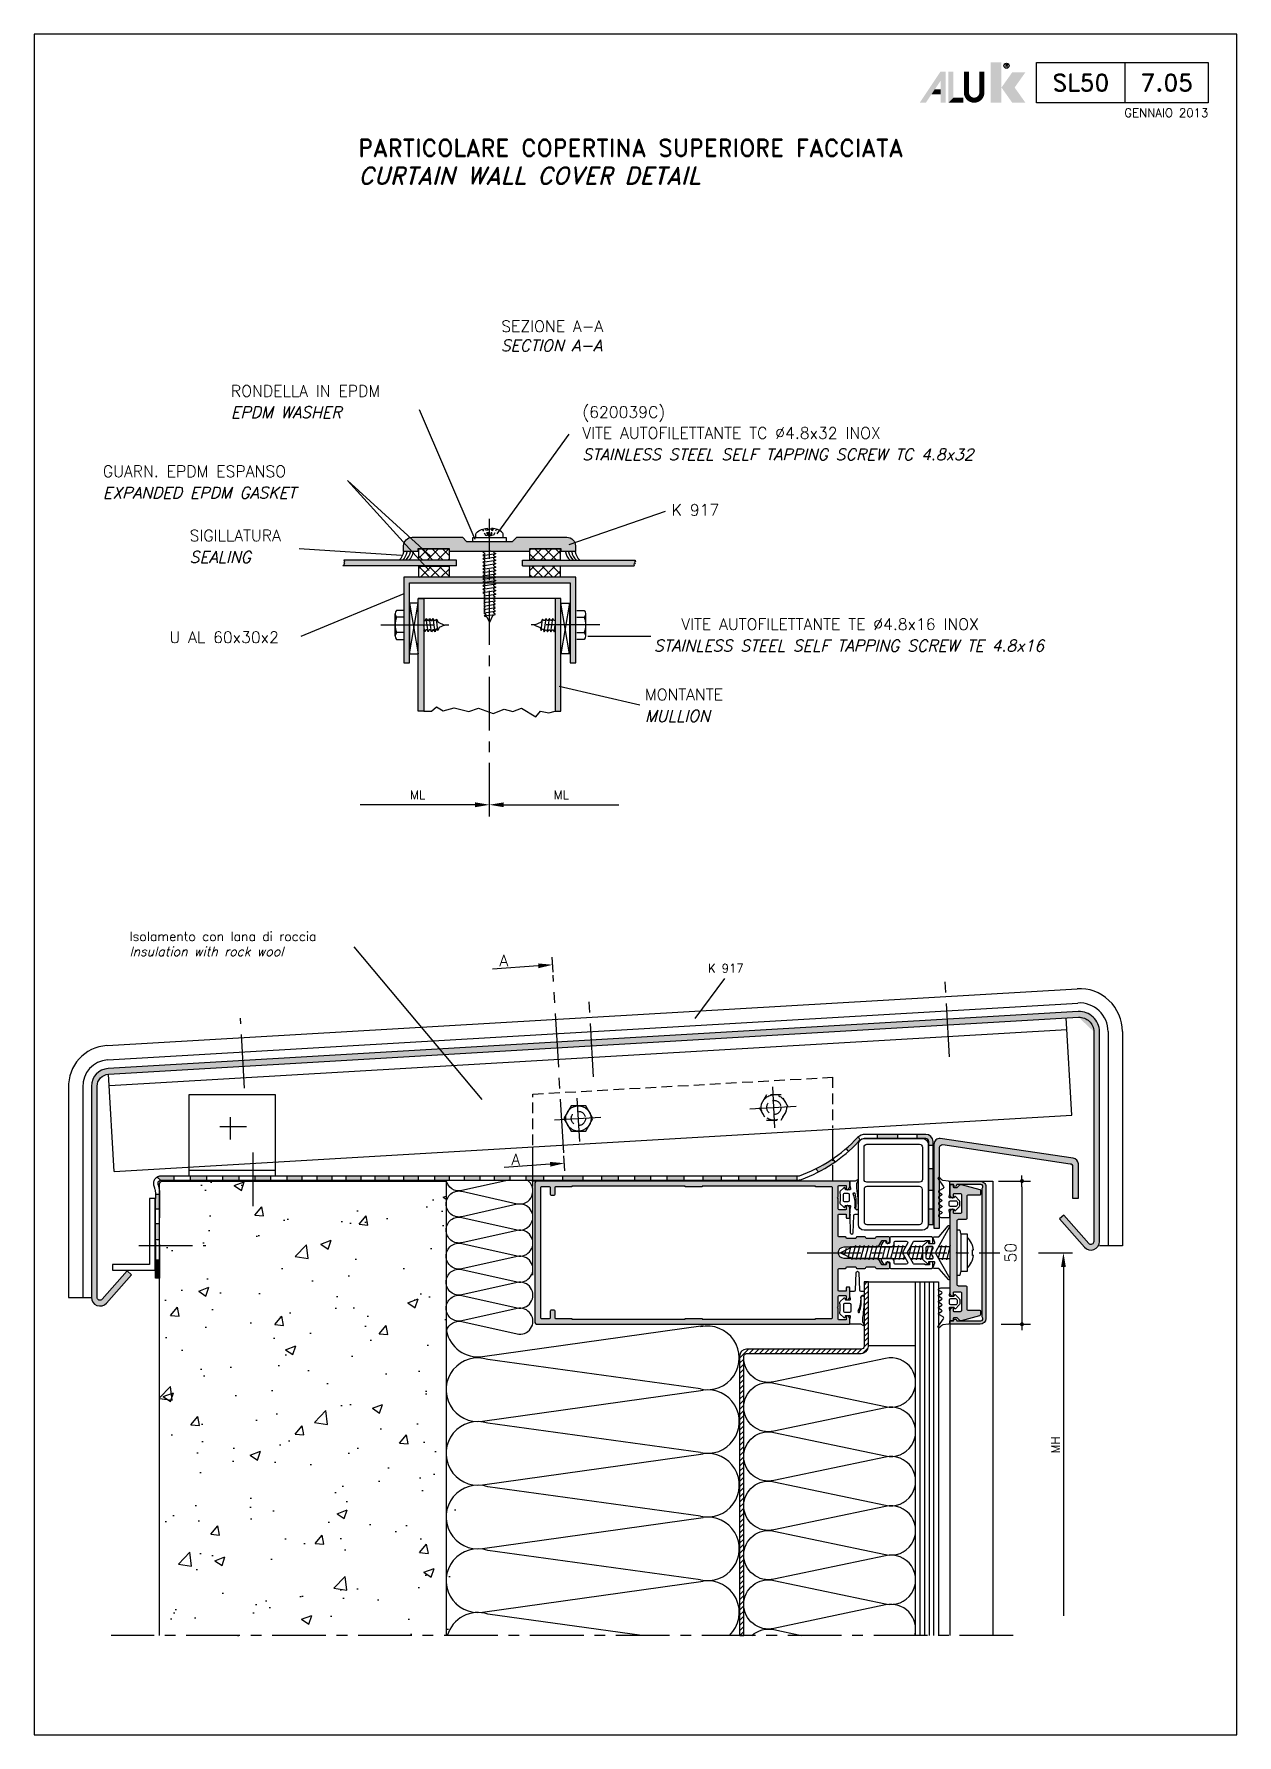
# Model space of a CAD drawing. Extents: x 0 to 4131, y -1600 to 527.
# Drawn here: x 0 to 210, y -1600 to -1303 of the extents above; entities that cross this region are included whole.
import ezdxf
from ezdxf.enums import TextEntityAlignment as Align

# ---------------------------------------------------------------- set-up
doc = ezdxf.new("R2010")
doc.units = 0
doc.header["$LTSCALE"] = 7.5
doc.header["$MEASUREMENT"] = 0
doc.linetypes.add('CENTER', pattern=[2, 1.25, -0.25, 0.25, -0.25])
doc.linetypes.add('HIDDEN', pattern=[0.375, 0.25, -0.125])
doc.layers.get('0').update_dxf_attribs({"linetype": 'CONTINUOUS'})
doc.layers.get('DEFPOINTS').update_dxf_attribs({"linetype": 'CONTINUOUS'})
for name, color, linetype in [('ASSI', 1, 'CENTER'), ('FILL', 8, 'CONTINUOUS'), ('FINE', 7, 'CONTINUOUS'), ('GOMMA', 3, 'CONTINUOUS'), ('GROSSA', 4, 'CONTINUOUS'), ('MARCHIO', 7, 'CONTINUOUS'), ('MURO', 5, 'CONTINUOUS'), ('NASCOSTA', 7, 'HIDDEN'), ('QUOTE', 254, 'CONTINUOUS'), ('TESTO', 2, 'CONTINUOUS'), ('TRATTEGGI', 140, 'CONTINUOUS'), ('VETRO', 6, 'CONTINUOUS')]:
    doc.layers.add(name, color=color, linetype=linetype)
doc.styles.add('RD', font='ROMAND.SHX', dxfattribs={"height": 3})
doc.styles.add('RI', font='ROMANS', dxfattribs={"oblique": 15, "height": 2})
doc.styles.add('ROMD', font='ROMAND', dxfattribs={"height": 3})
doc.styles.add('ST', font='ROMANS.shx')
doc.styles.get("Standard").update_dxf_attribs({"font": 'romans.shx'})
doc.dimstyles.new('FRECCIA_1-1', dxfattribs={"dimtxt": 2, "dimasz": 2.5, "dimexe": 1.5, "dimexo": 1.5, "dimgap": 1, "dimtad": 3, "dimdsep": 46, "dimtxsty": 'Standard', "dimcen": 0, "dimclrt": 2, "dimaunit": 1, "dimadec": 0, "dimazin": 0, "dimtfac": 0.7, "dimtmove": 0, "dimatfit": 3, "dimfxl": 1, "dimtolj": 2, "dimarcsym": 0})
pattern_1 = [(45, (-2e-13, -1600), (-0.8980256, 0.8980256), []), (135, (-2e-13, -1600), (-0.8980256, -0.8980256), [])]

msp = doc.modelspace()

# ---------------------------------------------------------------- texts
at = {"layer": 'FINE', "color": 2, "insert": (170.4695, -1515.7871), "char_height": 2, "attachment_point": 5, "rotation": 90}
msp.add_mtext('\\A2;50', dxfattribs=at)
at = {"layer": 'QUOTE', "color": 2, "insert": (178.3176, -1549.3576), "char_height": 1.5, "attachment_point": 5, "rotation": 90}
msp.add_mtext('\\A2;MH', dxfattribs=at)
at = {"layer": 'TESTO'}
for s, height, style, p in [('PARTICOLARE COPERTINA SUPERIORE FACCIATA', 3, 'ROMD', (56.6212, -1324.3823)), ('Isolamento con lana di roccia', 1.6, 'ST', (16.6644, -1461.3647))]:
    msp.add_text(s, height=height, dxfattribs=dict(at, style=style)).set_placement(p)
at = {"layer": 'TESTO', "oblique": 15}
for s, height, style, p in [('CURTAIN WALL COVER DETAIL', 3, 'ROMD', (56.6212, -1329.2202)), ('Insulation with rock wool', 1.6, 'RI', (16.6644, -1463.9933))]:
    msp.add_text(s, height=height, dxfattribs=dict(at, style=style)).set_placement(p)
at = {"layer": 'TESTO'}
for s, height, p in [('SEZIONE A-A', 2, (81.5577, -1355.0266)), ('RONDELLA IN EPDM', 2, (34.3734, -1366.3286)), ('(620039C)', 2, (95.7078, -1370.0214)), ('VITE AUTOFILETTANTE TC %%C4.8x32 INOX', 2, (95.7078, -1373.6684)), ('GUARN. EPDM ESPANSO', 2, (12.0175, -1380.3558)), ('K 917', 2, (111.319, -1387.099)), ('SIGILLATURA', 2, (27.1592, -1391.5702)), ('U AL 60x30x2', 2, (23.6377, -1409.3292)), ('VITE AUTOFILETTANTE TE %%C4.8x16 INOX', 2, (112.9911, -1407.0494)), ('MONTANTE', 2, (106.6454, -1419.3344)), ('A', 2, (81.2543, -1465.7679)), ('K 917', 1.5, (117.6573, -1466.8775)), ('A', 2, (83.3145, -1500.4994))]:
    msp.add_text(s, height=height, dxfattribs=at).set_placement(p)
at = {"layer": 'TESTO', "oblique": 15}
for s, p in [('SECTION A-A', (81.4811, -1358.3892)), ('EPDM WASHER', (34.3734, -1370.0667)), ('STAINLESS STEEL SELF TAPPING SCREW TC 4.8x32', (95.7078, -1377.4065)), ('EXPANDED EPDM GASKET', (12.0175, -1384.0939)), ('SEALING', (27.1592, -1395.3083)), ('STAINLESS STEEL SELF TAPPING SCREW TE 4.8x16', (108.1955, -1410.7875)), ('MULLION', (106.6454, -1423.0725))]:
    msp.add_text(s, height=2, dxfattribs=at).set_placement(p)

# ---------------------------------------------------------------- blocks, each defined once
blk = doc.blocks.new('*D589')
at = {"layer": 'DEFPOINTS', "color": 0, "transparency": 16777216}
for p in [(79.51, -1437.58), (102.08, -1437.58), (102.08, -1437.58)]:
    blk.add_point(p, dxfattribs=at)
at = {"layer": 'QUOTE', "color": 0, "lineweight": -2, "transparency": 16777216}
blk.add_line((82.01, -1437.58), (102.08, -1437.58), dxfattribs=at)
at = {"layer": 'QUOTE', "color": 0, "transparency": 16777216}
blk.add_solid([(82.01, -1437.16), (82.01, -1438), (79.51, -1437.58)], dxfattribs=at)
at = {"layer": 'QUOTE', "color": 2, "transparency": 16777216, "insert": (92.04, -1435.83), "char_height": 1.5, "attachment_point": 5}
blk.add_mtext('\\A2;ML', dxfattribs=at)
blk = doc.blocks.new('_None')
blk = doc.blocks.new('*D590')
at = {"layer": 'DEFPOINTS', "color": 0, "transparency": 16777216}
for p in [(56.94, -1437.58), (56.94, -1437.58), (79.51, -1437.58)]:
    blk.add_point(p, dxfattribs=at)
at = {"layer": 'QUOTE', "color": 0, "lineweight": -2, "transparency": 16777216}
blk.add_line((77.01, -1437.58), (56.94, -1437.58), dxfattribs=at)
at = {"layer": 'QUOTE', "color": 0, "transparency": 16777216}
blk.add_solid([(77.01, -1437.16), (77.01, -1438), (79.51, -1437.58)], dxfattribs=at)
at = {"layer": 'QUOTE', "color": 2, "transparency": 16777216, "insert": (66.97, -1435.83), "char_height": 1.5, "attachment_point": 5}
blk.add_mtext('\\A2;ML', dxfattribs=at)
blk = doc.blocks.new('k0855')
at = {"layer": 'GROSSA'}
blk.add_lwpolyline([(11.65, 0.8, -0.414214), (11.15, 0.3), (0.3, 0.3), (0, 0), (-0.3, 0.3), (-11.15, 0.3, -0.414214), (-11.65, 0.8), (-11.65, 3.3, 0.414214), (-12.15, 3.8), (-19.75, 3.8, -0.414214), (-20.25, 4.3), (-20.25, 8.3, 0.414214), (-20.55, 8.6), (-21.6, 8.6, 0.339454), (-21.89, 8.38), (-23.65, 1.8), (-23.65, 1.24), (-22.65, 0.24), (-22.65, -0.7, -0.414214), (-22.95, -1), (-23.5, -1, 0.414214), (-23.65, -1.15), (-23.65, -2.05, 0.414214), (-23.5, -2.2), (-19.97, -2.2, 0.198912), (-19.76, -2.11), (-19.24, -1.59, 0.198912), (-19.15, -1.38), (-19.15, -1.3, 0.414214), (-19.45, -1), (-20.35, -1, -0.414214), (-20.65, -0.7), (-20.65, 1.3, -0.414214), (-20.15, 1.8), (-14.15, 1.8, -0.414214), (-13.65, 1.3), (-13.65, -0.7, -0.414214), (-13.95, -1), (-14.85, -1, 0.414214), (-15.15, -1.3), (-15.15, -1.48, 0.198912), (-15.06, -1.69), (-14.64, -2.11, 0.198912), (-14.43, -2.2), (14.43, -2.2, 0.198912), (14.64, -2.11), (15.06, -1.69, 0.198912), (15.15, -1.48), (15.15, -1.3, 0.414214), (14.85, -1), (13.95, -1, -0.414214), (13.65, -0.7), (13.65, 1.3, -0.414214), (14.15, 1.8), (20.14, 1.8, -0.414214), (20.64, 1.3), (20.64, -0.7, -0.414214), (20.34, -1), (19.44, -1, 0.414214), (19.14, -1.3), (19.14, -1.38, 0.198912), (19.23, -1.59), (19.75, -2.11, 0.198912), (19.96, -2.2), (23.49, -2.2, 0.414214), (23.64, -2.05), (23.64, -1.15, 0.414214), (23.49, -1), (22.94, -1, -0.414214), (22.64, -0.7), (22.64, 0.24), (23.64, 1.24), (23.64, 1.8), (21.91, 8.23, 0.339454), (21.43, 8.6), (20.54, 8.6, 0.414214), (20.24, 8.3), (20.24, 4.3, -0.414214), (19.74, 3.8), (12.15, 3.8, 0.414214), (11.65, 3.3)], format="xyb", close=True, dxfattribs=at)
blk = doc.blocks.new('PUNTO')
blk.add_line((-1, 0), (1, 0))
at = {"const_width": 0.35}
blk.add_lwpolyline([(-0.175, 0, 1), (0.175, 0, 1)], format="xyb", close=True, dxfattribs=at)
blk = doc.blocks.new('NMD')
at = {"layer": 'MARCHIO'}
blk.add_line((-19.5, -12), (-19.5, -5), dxfattribs=at)
blk.add_lwpolyline([(-5, -12), (-35, -12), (-35, -5), (-5, -5)], close=True, dxfattribs=at)
at = {"layer": 'MARCHIO', "const_width": 0.894}
blk.add_lwpolyline([(-44.53, -6.56), (-44.53, -10.2, -1), (-47.23, -10.2), (-47.23, -6.56)], format="xyb", dxfattribs=at)
at = {"layer": 'MARCHIO'}
blk.add_circle((-40.23, -5.53), 0.442, dxfattribs=at)
for points in [[(-43.01, -4.96), (-41.13, -4.96), (-43.01, -12), (-41.13, -12)], [(-55.38, -12), (-54.31, -12), (-51.75, -6.56), (-51.73, -8.14)], [(-51.75, -6.56), (-51.73, -8.14), (-50.84, -6.56), (-50.84, -12)], [(-51.73, -12), (-50.84, -12), (-51.73, -8.14)], [(-50.38, -6.56), (-49.49, -6.56), (-50.38, -12), (-49.49, -11.11)], [(-39.23, -6.68), (-36.93, -6.68), (-41.11, -9.34), (-38.81, -9.34)], [(-52.73, -9.63), (-53.33, -10.53), (-51.73, -9.63), (-51.73, -10.53)], [(-49.49, -11.11), (-50.38, -12), (-47.77, -11.11), (-47.77, -12)], [(-41.11, -9.34), (-38.81, -9.34), (-39.23, -12), (-36.93, -12)]]:
    blk.add_solid(points, dxfattribs=at)
blk.add_text('R', height=0.444, dxfattribs=at).set_placement((-40.23, -5.53), align=Align.MIDDLE)
at = {"layer": 'MARCHIO', "color": 2, "style": 'RD'}
for tag, p in [('SERIE', (-27.25, -8.5)), ('PAG', (-12.25, -8.5))]:
    blk.add_attdef(tag, text='', height=3, dxfattribs=at).set_placement(p, align=Align.MIDDLE)
at = {"layer": 'MARCHIO', "color": 2}
blk.add_attdef('REVISIONE', text='', height=1.5, dxfattribs=at).set_placement((-5, -14.5), align=Align.RIGHT)

# ---------------------------------------------------------------- dimensions: what is measured, and where the dimension line sits
at = {"layer": 'QUOTE'}
for base, p2, picture, middle in [((56.9381, -1437.5803), (56.9381, -1437.5803), '*D590', (66.9736, -1437.5803)), ((102.0801, -1437.5803), (102.0801, -1437.5803), '*D589', (92.0446, -1437.5803))]:
    dim = msp.add_linear_dim(base=base, p1=(79.5091, -1437.5803), p2=p2, text='ML', dimstyle='FRECCIA_1-1', override={"dimtxt": 1.5, "dimblk2": 'NONE', "dimsah": 1, "dimse2": 1}, dxfattribs=at)
    dim.commit()
    dim.dimension.update_dxf_attribs({"geometry": picture, "text_midpoint": middle, "dimtype": 160})

# ---------------------------------------------------------------- hatches: boundary and pattern name
at = {"layer": 'FILL'}
h = msp.add_hatch(color=256, dxfattribs=at)
h.paths.add_polyline_path([(92.0218, -1392.8693), (92.0218, -1393.3693), (94.5218, -1393.3693), (94.5218, -1392.3693, 0.41421356), (93.0218, -1390.8693), (84.2718, -1390.8693), (83.5218, -1391.6193), (75.5218, -1391.6193), (74.7718, -1390.8693), (66.0218, -1390.8693, 0.0654586), (65.634, -1390.9203), (67.7704, -1392.8693), (72.5218, -1392.8693), (72.5218, -1393.3693), (79.3691, -1393.3693), (79.5218, -1393.0946), (79.6744, -1393.3693), (86.5218, -1393.3693), (86.5218, -1392.8693)])
h.paths.add_polyline_path([(67.0218, -1393.3693), (67.0218, -1392.8693), (67.7704, -1392.8693), (65.634, -1390.9203, 0.3395485), (64.5218, -1392.3693), (64.5218, -1393.3693)])
h = msp.add_hatch(dxfattribs=at)
h.set_pattern_fill('ANSI37', color=137, scale=0.4, style=0)
h.set_pattern_definition(pattern_1)
h.paths.add_polyline_path([(86.5675, -1392.8897), (91.8292, -1392.8897), (91.8292, -1394.8471), (86.5675, -1394.8471)])
h.paths.add_polyline_path([(67.189, -1392.8897), (72.4507, -1392.8897), (72.4507, -1394.8471), (67.189, -1394.8471)])
h = msp.add_hatch(color=256, dxfattribs=at)
h.paths.add_polyline_path([(85.2456, -1394.879), (85.2456, -1395.879), (104.7909, -1395.879), (104.7183, -1395.6144), (104.9353, -1395.4449), (104.8506, -1395.2032), (104.9952, -1395.1061), (104.9449, -1394.879)])
h.paths.add_polyline_path([(54.0732, -1394.879), (54.2144, -1395.1475), (54.0732, -1395.4042), (54.2144, -1395.571), (53.8936, -1395.879), (73.7726, -1395.879), (73.7726, -1394.879)])
h = msp.add_hatch(dxfattribs=at)
h.set_pattern_fill('ANSI37', color=137, scale=0.4, style=0)
h.set_pattern_definition(pattern_1)
h.paths.add_polyline_path([(86.5675, -1395.879), (91.8292, -1395.879), (91.8292, -1397.8365), (86.5675, -1397.8365)])
h.paths.add_polyline_path([(67.189, -1395.8994), (72.4507, -1395.8994), (72.4507, -1397.8568), (67.189, -1397.8568)])
for points in [[(94.5659, -1397.8165), (64.5659, -1397.8165), (64.5659, -1412.8165), (65.5659, -1412.8165), (65.5659, -1398.8165), (93.5659, -1398.8165), (93.5659, -1412.8165), (94.5659, -1412.8165)], [(21.1885, -1520.2454), (21.1805, -1517.0456), (21.8966, -1517.0392), (21.9284, -1520.2379)]]:
    msp.add_hatch(color=256, dxfattribs=at).paths.add_polyline_path(points)
h = msp.add_hatch(color=8, dxfattribs=at)
h.paths.add_polyline_path([(91.9841, -1406.1891), (90.9841, -1406.1891), (90.9841, -1421.2362), (91.9841, -1421.2362)])
h.paths.add_polyline_path([(91.9841, -1401.5891), (90.9841, -1401.5891), (90.9841, -1406.1891), (91.9841, -1406.1891)])
h.paths.add_polyline_path([(68.0341, -1401.5891), (67.0341, -1401.5891), (67.0341, -1406.1891), (68.0341, -1406.1891)])
h.paths.add_polyline_path([(68.0341, -1406.1891), (67.0341, -1406.1891), (67.0341, -1411.5891), (67.0341, -1421.2362), (68.0341, -1421.2362)])
h = msp.add_hatch(color=256, dxfattribs=at)
edge = h.paths.add_edge_path()
edge.add_line((11.0138, -1523.5851), (11.0138, -1486.7257))
edge.add_arc((13.1138, -1486.7257), 2.1, 93.217226, 180, ccw=False)
edge.add_line((12.996, -1484.629), (182.3597, -1474.6891))
edge.add_arc((182.5, -1477.1851), 2.5, 0, 93.217226, ccw=False)
edge.add_line((185, -1477.1851), (185, -1513.8481))
edge.add_arc((184.5, -1513.8481), 0.5, -138.619633, 0, ccw=False)
edge.add_line((184.1248, -1514.1786), (179.7762, -1509.2427))
edge.add_line((179.7762, -1509.2427), (179.0259, -1509.9038))
edge.add_line((179.0259, -1509.9038), (183.3745, -1514.8397))
edge.add_arc((184.5, -1513.8481), 1.5, 221.380367, 360)
edge.add_line((186, -1513.8481), (186, -1477.1851))
edge.add_arc((182.5, -1477.1851), 3.5, 0, 93.217226)
edge.add_line((182.3036, -1473.6907), (12.9398, -1483.6306))
edge.add_arc((13.1138, -1486.7257), 3.1, 93.217226, 180)
edge.add_line((10.0138, -1486.7257), (10.0138, -1523.5851))
edge.add_arc((11.5138, -1523.5851), 1.5, 180, 318.619633)
edge.add_line((12.6393, -1524.5767), (16.9879, -1519.6408))
edge.add_line((16.9879, -1519.6408), (16.2376, -1518.9797))
edge.add_line((16.2376, -1518.9797), (11.889, -1523.9156))
edge.add_arc((11.5138, -1523.5851), 0.5, 180, 318.619633, ccw=False)
h = msp.add_hatch(color=256, dxfattribs=at)
h.paths.add_polyline_path([(139.8343, -1499.9292), (139.4532, -1499.3716, -0.0328328), (136.4814, -1501.1278), (136.9339, -1501.6794, 0.03170494)])
h.paths.add_polyline_path([(141.7734, -1497.5893), (142.1994, -1498.0844, 0.02274196), (143.9548, -1496.4025, -0.04737055), (144.149, -1496.2006, -0.01717738), (144.1958, -1496.1503), (143.9079, -1495.5593, 0.02174352), (143.7762, -1495.6729, -0.02635563)])
h.paths.add_polyline_path([(150.7785, -1495.8575), (150.7785, -1495.1286), (147.2209, -1495.1286), (147.2209, -1495.8575)])
h.paths.add_polyline_path([(155.6882, -1495.8575, -0.41421356), (156.1882, -1496.3575), (156.1882, -1497.004), (156.9382, -1497.004), (156.9382, -1496.3786, 0.41421356), (155.6882, -1495.1286), (154.1619, -1495.1286), (154.1619, -1495.8575)])
h.paths.add_polyline_path([(156.9382, -1501.1084), (156.1882, -1501.1084), (156.1882, -1504.8588), (156.9382, -1504.8588)])
h.paths.add_polyline_path([(156.9382, -1508.1043), (156.1882, -1508.1043), (156.1882, -1510.8575), (156.9382, -1510.8575)])
h = msp.add_hatch(color=256, dxfattribs=at)
edge = h.paths.add_edge_path()
edge.add_line((182.3062, -1506.2503), (182.3062, -1500.3002))
edge.add_arc((181.3062, -1500.3002), 1, 360, 443.07761)
edge.add_line((181.4267, -1499.3075), (158.2111, -1495.8647))
edge.add_arc((158.0906, -1496.8575), 1, 83.07761, 180)
edge.add_line((157.0906, -1496.8575), (157.0906, -1511.5344))
edge.add_line((157.0906, -1511.5344), (158.0906, -1511.5344))
edge.add_line((158.0906, -1511.5344), (158.0906, -1497.4218))
edge.add_arc((158.5906, -1497.4218), 0.5, 83.07761, 180, ccw=False)
edge.add_line((158.6509, -1496.9255), (180.8665, -1500.2468))
edge.add_arc((180.8062, -1500.7432), 0.5, 0, 83.07761, ccw=False)
edge.add_line((181.3062, -1500.7432), (181.3062, -1506.2503))
edge.add_line((181.3062, -1506.2503), (182.3062, -1506.2503))
h = msp.add_hatch(color=256, dxfattribs=at)
edge = h.paths.add_edge_path()
edge.add_line((21.9597, -1502.3722), (21.731, -1502.4796))
edge.add_spline(control_points=[(21.731, -1502.4796), (21.6634, -1502.5164), (21.583, -1502.5587), (21.4929, -1502.6157)], knot_values=[0, 0, 0, 0, 0.20694016, 0.20694016, 0.20694016, 0.20694016], degree=3, periodic=0)
edge.add_line((21.4929, -1502.6157), (22.084, -1503.13))
edge.add_line((22.084, -1503.13), (24.4575, -1503.1296))
edge.add_line((24.4575, -1503.1296), (24.4575, -1502.3722))
edge.add_line((24.4575, -1502.3722), (21.9597, -1502.3722))
edge = h.paths.add_edge_path()
edge.add_spline(control_points=[(21.1894, -1505.5943), (21.1877, -1505.6838), (21.1857, -1505.7797), (21.1823, -1505.9768), (21.1806, -1506.0811), (21.1761, -1506.3936), (21.1737, -1506.6017), (21.1681, -1507.225), (21.1665, -1507.6393), (21.1666, -1508.0772), (21.1666, -1508.1017), (21.1666, -1508.1264)], knot_values=[2.72194599, 2.72194599, 2.72194599, 2.72194599, 2.99646701, 2.99646701, 3.30513013, 3.30513013, 3.92245636, 3.92245636, 5.15710883, 5.15710883, 5.2302182, 5.2302182, 5.2302182, 5.2302182], degree=3, periodic=0)
edge.add_line((21.1666, -1508.1264), (21.8893, -1508.1344))
edge.add_spline(control_points=[(21.8893, -1508.1344), (21.8985, -1507.3069), (21.9113, -1506.4781), (21.9284, -1505.6476)], knot_values=[2.76030161, 2.76030161, 2.76030161, 2.76030161, 5.2322311, 5.2322311, 5.2322311, 5.2322311], degree=3, periodic=0)
edge.add_line((21.9284, -1505.6476), (21.9284, -1505.5943))
edge.add_line((21.9284, -1505.5943), (21.1894, -1505.5943))
edge = h.paths.add_edge_path()
edge.add_spline(control_points=[(21.8731, -1513.4934), (21.8697, -1512.5641), (21.8688, -1511.6339), (21.8716, -1510.7023)], knot_values=[7.79347202, 7.79347202, 7.79347202, 7.79347202, 10.58508563, 10.58508563, 10.58508563, 10.58508563], degree=3, periodic=0)
edge.add_line((21.8716, -1510.7023), (21.1719, -1510.7002))
edge.add_spline(control_points=[(21.1719, -1510.7002), (21.1732, -1511.3975), (21.1747, -1512.3013), (21.1763, -1513.4959)], knot_values=[6.55868343, 6.55868343, 6.55868343, 6.55868343, 7.13019011, 7.13019011, 7.13019011, 7.13019011], degree=3, periodic=0)
edge.add_line((21.1763, -1513.4959), (21.8731, -1513.4934))
h = msp.add_hatch(color=256, dxfattribs=at)
h.paths.add_polyline_path([(88.9762, -1503.1193), (88.9762, -1502.3722), (87.0906, -1502.3722), (87.0906, -1503.1196)])
h.paths.add_polyline_path([(85.9028, -1502.3722), (85.9028, -1503.1198), (87.0906, -1503.1196), (87.0906, -1502.3722)])
h.paths.add_polyline_path([(83.1474, -1503.1203), (83.1474, -1502.3722), (80.3994, -1502.3722), (80.3994, -1503.1207)])
h.paths.add_polyline_path([(77.8598, -1503.1211), (77.8598, -1502.3722), (75.1539, -1502.3722), (75.1539, -1503.1215)])
h.paths.add_polyline_path([(72.5483, -1503.122), (72.5483, -1502.3722), (69.9427, -1502.3722), (69.9427, -1503.1224)])
h.paths.add_polyline_path([(67.1314, -1503.1228), (67.1314, -1502.3722), (64.5559, -1502.3722), (64.5559, -1503.1232)])
h.paths.add_polyline_path([(61.9846, -1503.1236), (61.9846, -1502.3722), (59.5504, -1502.3722), (59.5504, -1503.124)])
h.paths.add_polyline_path([(54.5106, -1502.3722), (54.5106, -1503.1248), (57.082, -1503.1244), (57.082, -1502.3722)])
h.paths.add_polyline_path([(52.0422, -1503.1252), (52.0422, -1502.3722), (49.4366, -1502.3722), (49.4366, -1503.1256)])
h.paths.add_polyline_path([(44.1733, -1502.3722), (44.1733, -1503.1265), (46.7967, -1503.1261), (46.7967, -1502.3722)])
h.paths.add_polyline_path([(38.5882, -1502.3722), (38.5882, -1503.1274), (41.3441, -1503.1269), (41.3441, -1502.3722)])
h.paths.add_polyline_path([(35.7835, -1503.1278), (35.7835, -1502.3722), (32.9478, -1502.3722), (32.9478, -1503.1283)])
h.paths.add_polyline_path([(30.1752, -1502.3722), (27.3392, -1502.3722), (27.3392, -1503.1292), (30.1752, -1503.1287)])
h = msp.add_hatch(color=256, dxfattribs=at)
h.paths.add_polyline_path([(133.2494, -1503.1123), (133.2494, -1502.3722), (129.5496, -1502.3722), (129.5496, -1503.1129)])
h.paths.add_polyline_path([(123.0269, -1502.3722), (123.0269, -1503.1139), (126.0518, -1503.1134), (126.0518, -1502.3722)])
h.paths.add_polyline_path([(120.0019, -1503.1144), (120.0019, -1502.3722), (116.814, -1502.3722), (116.814, -1503.1149)])
h.paths.add_polyline_path([(113.4865, -1503.1154), (113.4865, -1502.3722), (110.504, -1502.3722), (110.504, -1503.1159)])
h.paths.add_polyline_path([(107.6708, -1503.1164), (107.6708, -1502.3722), (104.8641, -1502.3722), (104.8641, -1503.1168)])
h.paths.add_polyline_path([(99.1449, -1502.3722), (99.1449, -1503.1177), (102.0575, -1503.1173), (102.0575, -1502.3722)])
h.paths.add_polyline_path([(92.3136, -1502.3722), (92.3136, -1503.1188), (95.8881, -1503.1182), (95.8881, -1502.3722)])
h = msp.add_hatch(dxfattribs=at)
h.set_pattern_fill('AR-CONC', color=256, scale=0.1, style=0)
h.set_pattern_definition([(50, (1.478, -1600), (18.2185, -1.594), [1.905, -20.955]), (355, (1.478, -1600), (-3.5243, 19.1057), [1.524, -16.764]), (100.451, (2.996, -1600.133), (14.6943, 17.5117), [1.619, -17.809]), (46.184, (1.478, -1594.92), (27.108, -4.2042), [2.8575, -31.4325]), (96.636, (3.737, -1595.27), (23.7404, 24.7426), [2.4285, -26.7135]), (351.184, (1.478, -1594.92), (23.7405, 24.7425), [2.286, -25.146]), (21, (4.018, -1596.19), (15.1615, -10.2266), [1.905, -20.955]), (326, (4.018, -1596.19), (6.1802, 18.4188), [1.524, -16.764]), (71.451, (5.281, -1597.042), (21.3416, 8.1923), [1.619, -17.809]), (37.5, (1.478, -1600), (0.30886, 8.4555), [0, -16.5608, 0, -17.018, 0, -16.8275]), (7.5, (1.478, -1600), (6.682, 10.01806), [0, -9.7028, 0, -16.1798, 0, -6.4135]), (327.5, (-4.186, -1600), (13.55906, -0.57287), [0, -6.35, 0, -19.812, 0, -26.289]), (317.5, (-6.726, -1600), (14.8129, 2.5426), [0, -8.255, 0, -13.1572, 0, -18.669])])
edge = h.paths.add_edge_path()
edge.add_line((71.9284, -1503.285), (22.4284, -1503.285))
edge.add_arc((22.4284, -1503.785), 0.5, 90, 180)
edge.add_line((21.9284, -1503.785), (21.9284, -1505.2938))
edge.add_spline(control_points=[(21.9284, -1505.2938), (21.9334, -1505.4099), (21.9309, -1505.5287), (21.9284, -1505.6476)], knot_values=[2.40652838, 2.40652838, 2.40652838, 2.40652838, 2.76030161, 2.76030161, 2.76030161, 2.76030161], degree=3, periodic=0)
edge.add_line((21.9332, -1505.5943), (21.9294, -1505.5943))
edge.add_spline(control_points=[(21.8893, -1508.1344), (21.8985, -1507.3069), (21.9113, -1506.4781), (21.9284, -1505.6476)], knot_values=[2.76030161, 2.76030161, 2.76030161, 2.76030161, 5.2322311, 5.2322311, 5.2322311, 5.2322311], degree=3, periodic=0)
edge.add_line((21.9284, -1505.6476), (21.9284, -1582.6205))
edge.add_line((21.9284, -1582.6205), (73.1066, -1582.6205))
edge.add_arc((74.2028, -1584.6133), 2.2743, 90, 118.813572, ccw=False)
edge.add_arc((74.2028, -1580.0646), 2.2743, 180, 270, ccw=False)
edge.add_arc((74.2028, -1580.0646), 2.2743, 90, 180, ccw=False)
edge.add_arc((74.2028, -1575.516), 2.2743, 180, 270, ccw=False)
edge.add_arc((74.2028, -1575.516), 2.2743, 90, 180, ccw=False)
edge.add_arc((74.2028, -1570.9673), 2.2743, 180, 270, ccw=False)
edge.add_arc((74.2028, -1570.9673), 2.2743, 90, 180, ccw=False)
edge.add_arc((74.2028, -1566.4187), 2.2743, 180, 270, ccw=False)
edge.add_arc((74.2028, -1566.4187), 2.2743, 90, 180, ccw=False)
edge.add_arc((74.2028, -1561.87), 2.2743, 180, 270, ccw=False)
edge.add_arc((74.2028, -1561.87), 2.2743, 90, 180, ccw=False)
edge.add_arc((74.2028, -1557.3214), 2.2743, 180, 270, ccw=False)
edge.add_line((71.9284, -1557.3214), (71.9284, -1503.285))
h = msp.add_hatch(color=256, dxfattribs=at)
h.paths.add_polyline_path([(140.5529, -1504.035), (141.6529, -1504.035, -0.41421356), (141.8029, -1504.185), (141.8029, -1504.635, 0.45178835), (141.9719, -1504.7838, 0.23202478), (142.0969, -1504.7411), (142.359, -1504.4789, 0.19891237), (142.4029, -1504.3729), (142.4029, -1503.435, 0.41421356), (142.2529, -1503.285), (87.9029, -1503.285, 0.41421356), (87.4029, -1503.785), (87.4029, -1527.785, 0.41421356), (87.9029, -1528.285), (142.2529, -1528.285, 0.41421356), (142.4029, -1528.135), (142.4029, -1527.1971, 0.19891237), (142.359, -1527.0911), (142.0969, -1526.8289, 0.23202478), (141.9719, -1526.7862, 0.45178835), (141.8029, -1526.935), (141.8029, -1527.385, -0.41421356), (141.6529, -1527.535), (140.5529, -1527.535, -0.41421356), (140.4029, -1527.385), (140.4029, -1525.5592), (140.2529, -1525.41), (140.4029, -1525.2608), (140.4029, -1523.435, -0.41421356), (140.5529, -1523.285), (141.6529, -1523.285, -0.41421356), (141.8029, -1523.435), (141.8029, -1523.885, 0.45178835), (141.9719, -1524.0338, 0.23202478), (142.0969, -1523.9911), (142.359, -1523.7289, 0.19891237), (142.4029, -1523.6229), (142.4029, -1521.935, 0.41421356), (142.2529, -1521.785), (141.9529, -1521.785, 0.41421356), (141.8029, -1521.935), (141.8029, -1522.385, -0.41421356), (141.6529, -1522.535), (140.5529, -1522.535, -0.41421356), (140.4029, -1522.385), (140.4029, -1518.685, -0.41421356), (140.5529, -1518.535), (141.6529, -1518.535, 0.41421356), (141.8029, -1518.385, -0.41421356), (141.9529, -1518.235), (143.3513, -1518.235, -0.41421356), (143.5013, -1518.385, 0.41421356), (143.6513, -1518.535), (145.0513, -1518.535, 0.41421356), (145.2013, -1518.385, -0.41421356), (145.3513, -1518.235), (146.7513, -1518.235, -0.41421356), (146.9013, -1518.385, 0.41421356), (147.0513, -1518.535), (149.2529, -1518.535, 0.41421356), (149.4029, -1518.385), (149.4029, -1517.7971, 0.19891237), (149.359, -1517.6911), (149.0969, -1517.4289, 0.23202478), (148.9719, -1517.3862, 0.45178835), (148.8029, -1517.535), (148.8029, -1517.785, -0.41421356), (148.6529, -1517.935), (148.1535, -1517.935, -0.26794919), (148.0236, -1517.86), (147.4462, -1516.86, 0.26794919), (147.3163, -1516.785), (141.4029, -1516.785, -1), (141.4029, -1514.785), (147.3163, -1514.785, 0.26794919), (147.4462, -1514.71), (148.0236, -1513.71, -0.26794919), (148.1535, -1513.635), (148.6529, -1513.635, -0.41421356), (148.8029, -1513.785), (148.8029, -1514.035, 0.45178835), (148.9719, -1514.1838, 0.23202478), (149.0969, -1514.1411), (149.359, -1513.8789, 0.19891237), (149.4029, -1513.7729), (149.4029, -1513.185, 0.41421356), (149.2529, -1513.035), (147.0513, -1513.035, 0.41421356), (146.9013, -1513.185, -0.41421356), (146.7513, -1513.335), (145.3513, -1513.335, -0.41421356), (145.2013, -1513.185, 0.41421356), (145.0513, -1513.035), (143.6513, -1513.035, 0.41421356), (143.5013, -1513.185, -0.41421356), (143.3513, -1513.335), (141.9529, -1513.335, -0.41421356), (141.8029, -1513.185, 0.41421356), (141.6529, -1513.035), (140.5529, -1513.035, -0.41421356), (140.4029, -1512.885), (140.4029, -1509.185, -0.41421356), (140.5529, -1509.035), (141.6529, -1509.035, -0.41421356), (141.8029, -1509.185), (141.8029, -1509.635, 0.41421356), (141.9529, -1509.785), (142.2529, -1509.785, 0.41421356), (142.4029, -1509.635), (142.4029, -1507.9471, 0.19891237), (142.359, -1507.8411), (142.0969, -1507.5789, 0.23202478), (141.9719, -1507.5362, 0.45178835), (141.8029, -1507.685), (141.8029, -1508.135, -0.41421356), (141.6529, -1508.285), (140.5529, -1508.285, -0.41421356), (140.4029, -1508.135), (140.4029, -1506.3092), (140.2529, -1506.16), (140.4029, -1506.0108), (140.4029, -1504.185, -0.41421356)])
h.paths.add_polyline_path([(139.4029, -1504.435), (139.4029, -1527.135, -0.41421356), (139.2529, -1527.285), (136.4029, -1527.285), (136.4029, -1527.385), (116.6529, -1527.385), (116.6529, -1527.285), (113.6529, -1527.285), (113.6529, -1527.385), (93.9029, -1527.385), (93.9029, -1527.285), (91.0529, -1527.285, -0.41421356), (90.9029, -1527.135), (90.9029, -1525.935, 0.41421356), (90.7529, -1525.785), (90.3029, -1525.785, 0.41421356), (90.1529, -1525.935), (90.1529, -1527.135, -0.41421356), (90.0029, -1527.285), (88.5529, -1527.285, -0.41421356), (88.4029, -1527.135), (88.4029, -1504.435, -0.41421356), (88.5529, -1504.285), (90.0029, -1504.285, -0.41421356), (90.1529, -1504.435), (90.1529, -1505.635, 0.41421356), (90.3029, -1505.785), (90.7529, -1505.785, 0.41421356), (90.9029, -1505.635), (90.9029, -1504.435, -0.41421356), (91.0529, -1504.285), (93.9029, -1504.285), (93.9029, -1504.185), (113.6529, -1504.185), (113.6529, -1504.285), (116.6529, -1504.285), (116.6529, -1504.185), (136.4029, -1504.185), (136.4029, -1504.285), (139.2529, -1504.285, -0.41421356)], flags=16)
h = msp.add_hatch(color=256, dxfattribs=at)
edge = h.paths.add_edge_path()
edge.add_line((161.091, -1527.6908), (165.2754, -1527.6849))
edge.add_arc((165.2754, -1527.3099), 0.375, 270, 413.130102)
edge.add_line((165.5004, -1527.0099), (165.5004, -1504.5599))
edge.add_arc((165.2754, -1504.2599), 0.375, 306.869898, 450)
edge.add_line((165.2754, -1503.8849), (161.091, -1503.8824))
edge.add_arc((160.8012, -1503.9142), 0.2915, -182.069338, 6.264643, ccw=False)
edge.add_line((160.5099, -1503.9037), (159.9018, -1503.8817))
edge.add_line((159.9018, -1503.8817), (159.9018, -1503.2821))
edge.add_line((159.9018, -1503.2821), (165.1502, -1503.2808))
edge.add_arc((165.1504, -1504.2808), 1, 0, 90.013227, ccw=False)
edge.add_line((166.1504, -1504.2808), (166.1504, -1527.2892))
edge.add_arc((165.1504, -1527.2892), 1, 270.029184, 360, ccw=False)
edge.add_line((165.1509, -1528.2892), (159.9018, -1528.292))
edge.add_line((159.9018, -1528.292), (159.9018, -1527.6924))
edge.add_line((159.9018, -1527.6924), (160.5099, -1527.6699))
edge.add_arc((160.8012, -1527.6592), 0.2915, -6.222232, 182.111749, ccw=False)
h = msp.add_hatch(color=256, dxfattribs=at)
edge = h.paths.add_edge_path()
edge.add_arc((161.4018, -1521.36), 0.25, 180, 270, ccw=False)
edge.add_line((161.1518, -1521.36), (161.1518, -1515.935))
edge.add_line((161.1518, -1515.935), (161.0018, -1515.785))
edge.add_line((161.0018, -1515.785), (161.1518, -1515.635))
edge.add_line((161.1518, -1515.635), (161.1518, -1510.21))
edge.add_arc((161.4018, -1510.21), 0.25, 90, 180, ccw=False)
edge.add_line((161.4018, -1509.96), (162.6518, -1509.96))
edge.add_arc((162.6518, -1509.71), 0.25, 270, 360)
edge.add_line((162.9018, -1509.71), (162.9018, -1505.91))
edge.add_arc((163.1518, -1505.91), 0.25, 90, 180, ccw=False)
edge.add_line((163.1518, -1505.66), (165.1518, -1505.66))
edge.add_arc((165.1518, -1505.51), 0.15, 270, 360)
edge.add_line((165.3018, -1505.51), (165.3018, -1504.9861))
edge.add_arc((165.1518, -1504.9861), 0.15, 360, 435)
edge.add_line((165.1907, -1504.8412), (161.9018, -1503.96))
edge.add_line((161.9018, -1503.96), (161.6243, -1503.96))
edge.add_line((161.6243, -1503.96), (161.1243, -1504.46))
edge.add_line((161.1243, -1504.46), (160.6518, -1504.46))
edge.add_arc((160.6518, -1504.31), 0.15, 180, 270, ccw=False)
edge.add_line((160.5018, -1504.31), (160.5018, -1504.035))
edge.add_arc((160.4268, -1504.035), 0.075, 360, 450)
edge.add_line((160.4268, -1503.96), (159.9768, -1503.96))
edge.add_arc((159.9768, -1504.035), 0.075, 90, 180)
edge.add_line((159.9018, -1504.035), (159.9018, -1505.7979))
edge.add_arc((160.0518, -1505.7979), 0.15, 180, 225)
edge.add_line((159.9458, -1505.9039), (160.2079, -1506.1661))
edge.add_arc((160.314, -1506.06), 0.15, 225, 270)
edge.add_line((160.314, -1506.21), (160.3518, -1506.21))
edge.add_arc((160.3518, -1506.06), 0.15, 270, 360)
edge.add_line((160.5018, -1506.06), (160.5018, -1505.61))
edge.add_arc((160.6518, -1505.61), 0.15, 90, 180, ccw=False)
edge.add_line((160.6518, -1505.46), (161.6518, -1505.46))
edge.add_arc((161.6518, -1505.71), 0.25, 0, 90, ccw=False)
edge.add_line((161.9018, -1505.71), (161.9018, -1508.71))
edge.add_arc((161.6518, -1508.71), 0.25, -90, 0, ccw=False)
edge.add_line((161.6518, -1508.96), (160.6518, -1508.96))
edge.add_arc((160.6518, -1508.81), 0.15, 180, 270, ccw=False)
edge.add_line((160.5018, -1508.81), (160.5018, -1508.36))
edge.add_arc((160.3518, -1508.36), 0.15, 0, 90)
edge.add_line((160.3518, -1508.21), (160.264, -1508.21))
edge.add_arc((160.264, -1508.36), 0.15, 90, 135)
edge.add_line((160.1579, -1508.2539), (159.9458, -1508.4661))
edge.add_arc((160.0518, -1508.5721), 0.15, 135, 180)
edge.add_line((159.9018, -1508.5721), (159.9018, -1522.9979))
edge.add_arc((160.0518, -1522.9979), 0.15, 180, 225)
edge.add_line((159.9458, -1523.1039), (160.1579, -1523.3161))
edge.add_arc((160.264, -1523.21), 0.15, 225, 270)
edge.add_line((160.264, -1523.36), (160.3518, -1523.36))
edge.add_arc((160.3518, -1523.21), 0.15, 270, 360)
edge.add_line((160.5018, -1523.21), (160.5018, -1522.76))
edge.add_arc((160.6518, -1522.76), 0.15, 90, 180, ccw=False)
edge.add_line((160.6518, -1522.61), (161.6518, -1522.61))
edge.add_arc((161.6518, -1522.86), 0.25, 0, 90, ccw=False)
edge.add_line((161.9018, -1522.86), (161.9018, -1525.8538))
edge.add_arc((161.6518, -1525.8538), 0.25, -90, 0, ccw=False)
edge.add_line((161.6518, -1526.1038), (160.6518, -1526.1038))
edge.add_arc((160.6518, -1525.9538), 0.15, 180, 270, ccw=False)
edge.add_line((160.5018, -1525.9538), (160.5018, -1525.5038))
edge.add_arc((160.3518, -1525.5038), 0.15, 0, 90)
edge.add_line((160.3518, -1525.3538), (160.314, -1525.3538))
edge.add_arc((160.314, -1525.5038), 0.15, 90, 135)
edge.add_line((160.2079, -1525.3977), (159.9458, -1525.6599))
edge.add_arc((160.0518, -1525.7659), 0.15, 135, 180)
edge.add_line((159.9018, -1525.7659), (159.9018, -1527.5288))
edge.add_arc((159.9768, -1527.5288), 0.075, 180, 270)
edge.add_line((159.9768, -1527.6038), (160.4268, -1527.6038))
edge.add_arc((160.4268, -1527.5288), 0.075, 270, 360)
edge.add_line((160.5018, -1527.5288), (160.5018, -1527.2538))
edge.add_arc((160.6518, -1527.2538), 0.15, 90, 180, ccw=False)
edge.add_line((160.6518, -1527.1038), (161.1243, -1527.1038))
edge.add_line((161.1243, -1527.1038), (161.6243, -1527.6038))
edge.add_line((161.6243, -1527.6038), (161.9018, -1527.6038))
edge.add_line((161.9018, -1527.6038), (165.1165, -1526.7424))
edge.add_arc((165.0518, -1526.5009), 0.25, 285, 360)
edge.add_line((165.3018, -1526.5009), (165.3018, -1526.0538))
edge.add_arc((165.1518, -1526.0538), 0.15, 0, 90)
edge.add_line((165.1518, -1525.9038), (163.1518, -1525.9038))
edge.add_arc((163.1518, -1525.6538), 0.25, 180, 270, ccw=False)
edge.add_line((162.9018, -1525.6538), (162.9018, -1521.86))
edge.add_arc((162.6518, -1521.86), 0.25, 0, 90)
edge.add_line((162.6518, -1521.61), (161.4018, -1521.61))
at = {"layer": 'TRATTEGGI'}
h = msp.add_hatch(dxfattribs=at)
h.set_pattern_fill('ANSI31', color=256, scale=0.2, style=0)
h.set_pattern_definition([(45, (-5.5861, -1745.56034), (-0.4490128, 0.4490128), [])])
edge = h.paths.add_edge_path()
edge.add_line((123.2369, -1582.6205), (123.9018, -1582.6205))
edge.add_line((123.9018, -1582.6205), (123.9018, -1533.8906))
edge.add_arc((124.4018, -1533.8906), 0.5, 90, 180, ccw=False)
edge.add_line((124.4018, -1533.3906), (144.4018, -1533.3906))
edge.add_arc((144.4018, -1532.1406), 1.25, 270, 360)
edge.add_line((145.6518, -1532.1406), (145.6518, -1520.8906))
edge.add_line((145.6518, -1520.8906), (144.9018, -1520.8906))
edge.add_line((144.9018, -1520.8906), (144.9018, -1532.1406))
edge.add_arc((144.4018, -1532.1406), 0.5, -90, 0, ccw=False)
edge.add_line((144.4018, -1532.6406), (124.4018, -1532.6406))
edge.add_arc((124.4018, -1533.8906), 1.25, 90, 180)
edge.add_line((123.1518, -1533.8906), (123.1518, -1582.6205))

# ---------------------------------------------------------------- linework, layer by layer
at = {"layer": 'ASSI'}
for p, q in [((79.5091, -1439.6273), (79.5091, -1387.6653)), ((60.5165, -1406.1891), (72.4026, -1406.1891)), ((98.7854, -1406.1891), (86.7719, -1406.1891)), ((92.4815, -1498.3673), (90.6356, -1467.3198)), ((159.8102, -1481.6115), (159.032, -1467.7681)), ((97.6561, -1485.1059), (96.8779, -1471.2618)), ((36.7402, -1487.0755), (36.0515, -1474.8234)), ((129.3486, -1493.9713), (128.9459, -1486.8066)), ((95.2577, -1496.3884), (94.8327, -1488.8271)), ((124.9815, -1490.6649), (133.0542, -1490.2111)), ((32.456, -1493.7785), (37.0781, -1493.7785)), ((34.2568, -1492.0984), (34.2568, -1495.9986)), ((90.8625, -1492.5827), (98.9352, -1492.129)), ((38.2212, -1498.2776), (38.2212, -1508.7177)), ((18.2771, -1514.5485), (30.0047, -1514.5485)), ((134.9897, -1515.785), (168.5947, -1515.785)), ((170.9546, -1582.6205), (13.4947, -1582.6205))]:
    msp.add_line(p, q, dxfattribs=at)
at = {"layer": 'FILL'}
msp.add_line((21.9284, -1520.2379), (21.1885, -1520.2398), dxfattribs=at)
msp.add_lwpolyline([(21.1885, -1520.2454), (21.1805, -1517.0456), (21.8966, -1517.0392), (21.9284, -1520.2379)], close=True, dxfattribs=at)
at = {"layer": 'FINE'}
for p, q in [((78.2591, -1389.4808), (78.4487, -1389.8327)), ((78.9605, -1389.7714), (78.8162, -1389.3231)), ((79.1191, -1389.4308), (79.5091, -1389.4308)), ((79.2223, -1389.9584), (79.3301, -1390.5273)), ((79.8991, -1389.4308), (79.5091, -1389.4308)), ((79.7959, -1389.9584), (79.6881, -1390.5273)), ((80.0576, -1389.7714), (80.2019, -1389.3231)), ((80.7591, -1389.4808), (80.5695, -1389.8327)), ((78.5852, -1390.086), (78.8161, -1390.5144)), ((78.8161, -1390.5144), (79.0739, -1390.567)), ((79.2262, -1390.5967), (79.049, -1390.0461)), ((79.3301, -1390.5273), (79.2262, -1390.5967)), ((79.3149, -1390.616), (79.5091, -1390.6556)), ((79.3301, -1390.5273), (79.5042, -1390.5273)), ((79.7033, -1390.616), (79.5091, -1390.6556)), ((79.6881, -1390.5273), (79.5139, -1390.5273)), ((79.6881, -1390.5273), (79.792, -1390.5967)), ((79.792, -1390.5967), (79.9692, -1390.0461)), ((80.2021, -1390.5144), (79.9443, -1390.567)), ((80.4329, -1390.086), (80.2021, -1390.5144)), ((54.2144, -1395.571), (53.8936, -1395.879)), ((54.0732, -1394.879), (54.2144, -1395.1475)), ((54.2144, -1395.1475), (54.0732, -1395.4042)), ((54.0732, -1395.4042), (54.2144, -1395.571)), ((78.3867, -1393.4457), (78.343, -1393.4734)), ((78.343, -1393.4734), (78.5324, -1393.4457)), ((78.343, -1393.4734), (78.6996, -1393.6571)), ((78.343, -1394.0624), (80.6456, -1393.7122)), ((78.6962, -1393.8397), (78.343, -1394.0624)), ((78.343, -1394.0624), (78.6996, -1394.2462)), ((78.343, -1394.6515), (80.6456, -1394.3013)), ((78.6962, -1394.4288), (78.343, -1394.6515)), ((78.343, -1394.6515), (78.6996, -1394.8353)), ((78.343, -1395.2406), (80.6456, -1394.8904)), ((78.6962, -1395.0179), (78.343, -1395.2406)), ((78.343, -1395.2406), (78.6996, -1395.4244)), ((78.343, -1395.8297), (80.6456, -1395.4795)), ((78.6962, -1395.6069), (78.343, -1395.8297)), ((78.343, -1395.8297), (78.6996, -1396.0134)), ((78.6962, -1393.8397), (78.6962, -1393.6554)), ((78.6962, -1394.4288), (78.6962, -1394.2444)), ((78.6962, -1395.0179), (78.6962, -1394.8335)), ((78.6962, -1395.6069), (78.6962, -1395.4226)), ((80.2956, -1393.5098), (80.2956, -1393.4457)), ((80.2956, -1393.5098), (80.6472, -1393.7112)), ((80.2956, -1394.0989), (80.2956, -1393.9274)), ((80.2956, -1394.0989), (80.6472, -1394.3002)), ((80.2956, -1394.688), (80.2956, -1394.5165)), ((80.2956, -1394.688), (80.6472, -1394.8893)), ((80.2956, -1395.2771), (80.2956, -1395.1056)), ((80.2956, -1395.2771), (80.6472, -1395.4784)), ((80.2956, -1395.8661), (80.2956, -1395.6946)), ((80.2956, -1395.8661), (80.6472, -1396.0675)), ((80.6472, -1393.7112), (80.2959, -1393.9273)), ((80.6472, -1394.3002), (80.2959, -1394.5164)), ((80.6472, -1394.8893), (80.2959, -1395.1055)), ((80.6472, -1395.4784), (80.2959, -1395.6946)), ((104.9353, -1395.4449), (104.7183, -1395.6144)), ((104.7183, -1395.6144), (104.7909, -1395.879)), ((104.9952, -1395.1061), (104.8506, -1395.2032)), ((104.8506, -1395.2032), (104.9353, -1395.4449)), ((104.9449, -1394.879), (104.9952, -1395.1061)), ((78.343, -1396.4188), (80.6456, -1396.0685)), ((78.6962, -1396.196), (78.343, -1396.4188)), ((78.343, -1396.4188), (78.6996, -1396.6025)), ((78.343, -1397.0079), (80.6456, -1396.6576)), ((78.6962, -1396.7851), (78.343, -1397.0079)), ((78.343, -1397.0079), (78.6996, -1397.1916)), ((78.343, -1397.5969), (80.6456, -1397.2467)), ((78.6962, -1397.3742), (78.343, -1397.5969)), ((78.343, -1397.5969), (78.6996, -1397.7807)), ((78.343, -1398.186), (80.6456, -1397.8358)), ((78.6962, -1397.9633), (78.343, -1398.186)), ((78.343, -1398.186), (78.6996, -1398.3698)), ((78.343, -1398.7751), (80.6456, -1398.4249)), ((78.6962, -1398.5524), (78.343, -1398.7751)), ((78.343, -1398.7751), (78.6996, -1398.9589)), ((78.6962, -1396.196), (78.6962, -1396.0117)), ((78.6962, -1396.7851), (78.6962, -1396.6008)), ((78.6962, -1397.3742), (78.6962, -1397.1899)), ((78.6962, -1397.9633), (78.6962, -1397.7789)), ((78.6962, -1398.5524), (78.6962, -1398.368)), ((80.2956, -1396.4552), (80.2956, -1396.2837)), ((80.2956, -1396.4552), (80.6472, -1396.6566)), ((80.2956, -1397.0443), (80.2956, -1396.8728)), ((80.2956, -1397.0443), (80.6472, -1397.2456)), ((80.2956, -1397.6334), (80.2956, -1397.4619)), ((80.2956, -1397.6334), (80.6472, -1397.8347)), ((80.2956, -1398.2225), (80.2956, -1398.051)), ((80.2956, -1398.2225), (80.6472, -1398.4238)), ((80.2956, -1398.8116), (80.2956, -1398.6401)), ((80.2956, -1398.8116), (80.6472, -1399.0129)), ((80.6472, -1396.0675), (80.2959, -1396.2837)), ((80.6472, -1396.6566), (80.2959, -1396.8727)), ((80.6472, -1397.2456), (80.2959, -1397.4618)), ((80.6472, -1397.8347), (80.2959, -1398.0509)), ((80.6472, -1398.4238), (80.2959, -1398.64)), ((91.9841, -1401.5891), (67.0341, -1401.5891)), ((78.343, -1399.3642), (80.6456, -1399.014)), ((78.6962, -1399.1414), (78.343, -1399.3642)), ((78.343, -1399.3642), (78.6996, -1399.5479)), ((78.343, -1399.9533), (80.6456, -1399.603)), ((78.6962, -1399.7305), (78.343, -1399.9533)), ((78.343, -1399.9533), (78.6996, -1400.137)), ((78.343, -1400.5424), (80.6456, -1400.1921)), ((78.6962, -1400.3196), (78.343, -1400.5424)), ((78.343, -1400.5424), (78.6996, -1400.7261)), ((78.5091, -1401.1062), (80.6456, -1400.7812)), ((78.6962, -1400.9087), (78.5091, -1401.0267)), ((78.5091, -1401.217), (78.6996, -1401.3152)), ((78.5091, -1401.6952), (80.5091, -1401.391)), ((78.6962, -1401.4978), (78.5091, -1401.6158)), ((78.5091, -1401.8061), (78.6996, -1401.9043)), ((78.6962, -1399.1414), (78.6962, -1398.9571)), ((78.6962, -1399.7305), (78.6962, -1399.5462)), ((78.6962, -1400.3196), (78.6962, -1400.1353)), ((78.6962, -1400.9087), (78.6962, -1400.7243)), ((78.6962, -1401.4978), (78.6962, -1401.3134)), ((80.2956, -1399.4006), (80.2956, -1399.2291)), ((80.2956, -1399.4006), (80.6472, -1399.602)), ((80.2956, -1399.9897), (80.2956, -1399.8182)), ((80.2956, -1399.9897), (80.6472, -1400.1911)), ((80.2956, -1400.5788), (80.2956, -1400.4073)), ((80.2956, -1400.5788), (80.6472, -1400.7801)), ((80.2956, -1401.1679), (80.2956, -1400.9964)), ((80.2956, -1401.1679), (80.5091, -1401.2901)), ((80.2956, -1401.757), (80.2956, -1401.5855)), ((80.2956, -1401.757), (80.5091, -1401.8792)), ((80.6472, -1399.0129), (80.2959, -1399.2291)), ((80.6472, -1399.602), (80.2959, -1399.8182)), ((80.6472, -1400.1911), (80.2959, -1400.4072)), ((80.6472, -1400.7801), (80.2959, -1400.9963)), ((80.5091, -1401.4542), (80.2959, -1401.5854)), ((63.0135, -1404.2565), (63.0135, -1408.1216)), ((65.5659, -1402.3482), (67.0341, -1411.2274)), ((65.5659, -1411.2274), (67.0341, -1402.3482)), ((78.5091, -1402.2843), (80.5091, -1401.9801)), ((78.6962, -1402.0868), (78.5091, -1402.2048)), ((78.5091, -1402.3952), (78.6996, -1402.4933)), ((78.5091, -1402.8734), (80.5091, -1402.5692)), ((78.6962, -1402.6759), (78.5091, -1402.7939)), ((78.5091, -1402.9843), (78.6996, -1403.0824)), ((78.5091, -1403.4625), (80.5091, -1403.1583)), ((78.6962, -1403.265), (78.5091, -1403.383)), ((78.5091, -1403.5734), (78.6996, -1403.6715)), ((78.5091, -1404.0516), (80.5091, -1403.7474)), ((78.6962, -1403.8541), (78.5091, -1403.9721)), ((78.5091, -1404.1397), (78.7861, -1404.2444)), ((78.5645, -1404.5849), (80.5091, -1404.3334)), ((78.8908, -1404.3999), (78.5645, -1404.5849)), ((78.5645, -1404.5849), (79.1049, -1404.801)), ((78.6962, -1402.0868), (78.6962, -1401.9025)), ((78.6962, -1402.6759), (78.6962, -1402.4916)), ((78.6962, -1403.265), (78.6962, -1403.0807)), ((78.6962, -1403.8541), (78.6962, -1403.6698)), ((78.7873, -1404.2442), (78.872, -1404.4106)), ((79.0622, -1404.784), (79.5206, -1405.7342)), ((80.0215, -1404.6034), (79.5206, -1405.7342)), ((80.0215, -1404.6034), (80.0149, -1404.6065)), ((80.5091, -1404.3784), (80.0215, -1404.6034)), ((80.2956, -1402.346), (80.2956, -1402.1745)), ((80.2956, -1402.346), (80.5091, -1402.4683)), ((80.2956, -1402.9351), (80.2956, -1402.7636)), ((80.2956, -1402.9351), (80.5091, -1403.0574)), ((80.2956, -1403.5242), (80.2956, -1403.3527)), ((80.2956, -1403.5242), (80.5091, -1403.6465)), ((80.2956, -1404.1133), (80.2956, -1403.9418)), ((80.2956, -1404.1133), (80.5091, -1404.2356)), ((80.5091, -1402.0433), (80.2959, -1402.1745)), ((80.5091, -1402.6324), (80.2959, -1402.7636)), ((80.5091, -1403.2215), (80.2959, -1403.3527)), ((80.5091, -1403.8105), (80.2959, -1403.9417)), ((93.4523, -1402.3482), (91.9841, -1411.2274)), ((93.4523, -1411.2274), (91.9841, -1402.3482)), ((96.289, -1404.2565), (96.289, -1408.1216)), ((64.5659, -1404.8482), (63.2647, -1404.8482)), ((64.5659, -1407.4889), (63.2647, -1407.4889)), ((68.2369, -1407.3737), (68.057, -1406.2154)), ((68.826, -1407.3737), (68.4803, -1405.0695)), ((69.4151, -1407.3737), (69.0638, -1405.0695)), ((70.0042, -1407.3737), (69.6529, -1405.0695)), ((70.5122, -1407.1522), (70.2489, -1405.1523)), ((88.5289, -1407.1522), (88.7922, -1405.1523)), ((89.0369, -1407.3737), (89.3882, -1405.0695)), ((89.626, -1407.3737), (89.9773, -1405.0695)), ((90.2151, -1407.3737), (90.5608, -1405.0695)), ((90.8042, -1407.3737), (90.9841, -1406.2154)), ((94.7367, -1404.8482), (96.0379, -1404.8482)), ((94.7367, -1407.4889), (96.0379, -1407.4889)), ((68.0341, -1421.2362), (69.4093, -1421.2362)), ((69.4093, -1421.2362), (70.2725, -1420.4961)), ((70.2725, -1420.4961), (71.436, -1421.1714)), ((71.436, -1421.1714), (73.35, -1420.6462)), ((73.35, -1420.6462), (75.9021, -1421.284)), ((75.9021, -1421.284), (77.591, -1420.7212)), ((77.591, -1420.7212), (80.1431, -1421.6216)), ((80.1431, -1421.6216), (82.0572, -1420.8713)), ((82.0572, -1420.8713), (83.5584, -1421.3215)), ((83.5584, -1421.3215), (85.0971, -1420.6837)), ((85.0971, -1420.6837), (87.6117, -1422.2218)), ((87.6117, -1422.2218), (88.4374, -1421.2464)), ((88.4374, -1421.2464), (89.8635, -1421.5466)), ((89.8635, -1421.5466), (90.9841, -1421.2362)), ((27.0387, -1488.2206), (27.0387, -1502.3722)), ((42.1566, -1488.2206), (27.0387, -1488.2206)), ((42.1566, -1502.3722), (42.1566, -1488.2206)), ((139.4029, -1494.2354), (139.4029, -1499.7444)), ((144.1958, -1496.1503), (143.9079, -1495.5593)), ((147.2209, -1495.8575), (147.2209, -1495.1286)), ((150.7785, -1495.8575), (150.7785, -1495.1286)), ((154.1619, -1495.8575), (154.1619, -1495.1286)), ((87.0906, -1504.2588), (87.0906, -1497.8026)), ((139.8343, -1499.9292), (139.4532, -1499.3716)), ((142.1994, -1498.0844), (141.7734, -1497.5893)), ((156.1882, -1497.004), (156.9382, -1497.004)), ((22.084, -1503.13), (21.4929, -1502.6157)), ((24.4575, -1503.1296), (24.4575, -1502.3722)), ((27.0387, -1501.3722), (42.1566, -1501.3722)), ((27.0387, -1502.3722), (42.1566, -1502.3722)), ((27.3392, -1503.1292), (27.3392, -1502.3722)), ((30.1752, -1503.1287), (30.1752, -1502.3722)), ((32.9478, -1503.1283), (32.9478, -1502.3722)), ((35.7835, -1503.1278), (35.7835, -1502.3722)), ((38.5882, -1503.1274), (38.5882, -1502.3722)), ((41.3441, -1503.1269), (41.3441, -1502.3722)), ((44.1733, -1503.1265), (44.1733, -1502.3722)), ((46.7967, -1503.1261), (46.7967, -1502.3722)), ((49.4366, -1503.1256), (49.4366, -1502.3722)), ((52.0422, -1503.1252), (52.0422, -1502.3722)), ((54.5106, -1503.1248), (54.5106, -1502.3722)), ((57.082, -1503.1244), (57.082, -1502.3722)), ((59.5504, -1503.124), (59.5504, -1502.3722)), ((61.9846, -1503.1236), (61.9846, -1502.3722)), ((64.5559, -1503.1232), (64.5559, -1502.3722)), ((67.1314, -1503.1228), (67.1314, -1502.3722)), ((69.9427, -1503.1224), (69.9427, -1502.3722)), ((72.5483, -1503.122), (72.5483, -1502.3722)), ((75.1539, -1503.1215), (75.1539, -1502.3722)), ((77.8598, -1503.1211), (77.8598, -1502.3722)), ((80.3994, -1503.1207), (80.3994, -1502.3722)), ((83.1474, -1503.1203), (83.1474, -1502.3722)), ((85.9028, -1503.1198), (85.9028, -1502.3722)), ((88.9762, -1503.1193), (88.9762, -1502.3722)), ((92.3136, -1503.1188), (92.3136, -1502.3722)), ((95.8881, -1503.1182), (95.8881, -1502.3722)), ((99.1449, -1503.1177), (99.1449, -1502.3722)), ((102.0575, -1503.1173), (102.0575, -1502.3722)), ((104.8641, -1503.1168), (104.8641, -1502.3722)), ((107.6708, -1503.1164), (107.6708, -1502.3722)), ((110.504, -1503.1159), (110.504, -1502.3722)), ((113.4865, -1503.1154), (113.4865, -1502.3722)), ((116.814, -1503.1149), (116.814, -1502.3722)), ((120.0019, -1503.1144), (120.0019, -1502.3722)), ((123.0269, -1503.1139), (123.0269, -1502.3722)), ((126.0518, -1503.1134), (126.0518, -1502.3722)), ((129.5496, -1503.1129), (129.5496, -1502.3722)), ((133.2494, -1503.1123), (133.2494, -1502.3722)), ((136.9339, -1501.6794), (136.4814, -1501.1278)), ((139.4029, -1500.5013), (139.4029, -1503.2844)), ((156.1882, -1501.1084), (156.9382, -1501.1084)), ((21.1894, -1505.5943), (21.9284, -1505.5943)), ((115.3998, -1503.285), (86.9018, -1503.285)), ((156.1882, -1504.8588), (156.9382, -1504.8588)), ((168.3696, -1503.285), (173.9695, -1503.285)), ((172.4695, -1504.285), (172.4695, -1527.2892)), ((21.1666, -1508.1264), (21.8893, -1508.1344)), ((156.1882, -1508.1043), (156.9382, -1508.1043)), ((21.1719, -1510.7002), (21.8716, -1510.7023)), ((21.1763, -1513.4959), (21.8731, -1513.4934)), ((142.6147, -1514.6534), (142.0664, -1516.6996)), ((143.3964, -1514.535), (142.7266, -1517.035)), ((144.1464, -1514.535), (143.4766, -1517.035)), ((144.8964, -1514.535), (144.2266, -1517.035)), ((145.6464, -1514.535), (144.9766, -1517.035)), ((146.3964, -1514.535), (145.7266, -1517.035)), ((147.1464, -1514.535), (146.4766, -1517.035)), ((147.8812, -1514.5919), (147.2266, -1517.035)), ((150.1464, -1514.535), (149.5436, -1516.785)), ((150.8964, -1514.535), (150.2266, -1517.035)), ((151.6464, -1514.535), (150.9766, -1517.035)), ((153.1464, -1514.535), (152.6879, -1516.2464)), ((153.8964, -1514.535), (153.2266, -1517.035)), ((154.6464, -1514.535), (153.9766, -1517.035)), ((156.1062, -1514.685), (155.6697, -1516.3142)), ((158.4354, -1514.535), (157.8472, -1516.7301)), ((159.1854, -1514.535), (158.5155, -1517.035)), ((159.9354, -1514.535), (159.2655, -1517.035)), ((161.859, -1519.085), (161.859, -1512.485)), ((21.1805, -1517.0456), (21.8966, -1517.0392)), ((141.7605, -1515.0424), (141.4298, -1516.2764)), ((148.5794, -1514.785), (148.0396, -1516.7999)), ((149.3294, -1514.785), (148.7936, -1516.785)), ((151.9011, -1516.3837), (151.7266, -1517.035)), ((155.1697, -1515.3811), (154.7266, -1517.035)), ((156.8489, -1514.7126), (156.2668, -1516.885)), ((144.9018, -1520.8906), (153.9018, -1520.8906)), ((159.874, -1528.1216), (159.874, -1582.6205)), ((168.8198, -1528.2892), (173.9695, -1528.2892)), ((145.6518, -1532.0107), (153.9018, -1532.0107))]:
    msp.add_line(p, q, dxfattribs=at)
at = {"layer": 'FINE', "color": 4}
for p, q in [((12.761, -1479.6343), (182.0791, -1469.697)), ((12.9013, -1482.1304), (182.2194, -1472.193)), ((187.5, -1477.1851), (187.5, -1514.5844)), ((190, -1477.1851), (190, -1514.5844)), ((6.0138, -1486.7302), (6.0138, -1523.5851)), ((8.5138, -1486.7302), (8.5138, -1523.5851)), ((190, -1514.5844), (186, -1514.5844)), ((6.0138, -1523.5851), (10.0138, -1523.5851))]:
    msp.add_line(p, q, dxfattribs=at)
at = {"layer": 'FINE'}
for points in [[(77.1341, -1390.9004), (77.1341, -1390.267, -0.22457957), (77.2255, -1390.0738, -0.14386353), (79.0938, -1389.2808), (79.172, -1389.6934)], [(81.8841, -1390.9004), (81.8841, -1390.267, 0.22457957), (81.7927, -1390.0738, 0.14386353), (79.9243, -1389.2808), (79.8461, -1389.6934)], [(64.5659, -1403.6293), (63.2647, -1403.6293, 0.40414862), (63.2647, -1404.8482, 0.18493897), (63.2647, -1407.4889, 0.40414862), (63.2647, -1408.7078), (64.5659, -1408.7078)], [(94.7367, -1403.6293), (96.0379, -1403.6293, -0.40414862), (96.0379, -1404.8482, -0.18493897), (96.0379, -1407.4889, -0.40414862), (96.0379, -1408.7078), (94.7367, -1408.7078)], [(161.1518, -1511.785), (161.4997, -1511.785, -0.33096195), (161.5954, -1511.8562), (161.7632, -1512.4138, 0.33096195), (161.859, -1512.485), (162.8018, -1512.485, -0.41421356), (162.9018, -1512.585), (162.9018, -1515.785), (162.9018, -1518.985, -0.41421356), (162.8018, -1519.085), (161.859, -1519.085, 0.33096195), (161.7632, -1519.1562), (161.5954, -1519.7138, -0.33096195), (161.4997, -1519.785), (161.1518, -1519.785)], [(162.9018, -1518.485, 0.17084927), (164.021, -1516.2646), (163.8124, -1516.2646), (163.8124, -1515.3053), (164.021, -1515.3053, 0.17084927), (162.9018, -1513.085, 0.17084927)], [(123.2369, -1582.6205), (123.9018, -1582.6205), (123.9018, -1533.8906, -0.41421356), (124.4018, -1533.3906), (144.4018, -1533.3906, 0.41421356), (145.6518, -1532.1406), (145.6518, -1520.8906), (144.9018, -1520.8906), (144.9018, -1532.1406, -0.41421356), (144.4018, -1532.6406), (124.4018, -1532.6406, 0.41421356), (123.1518, -1533.8906), (123.1518, -1582.6205)]]:
    msp.add_lwpolyline(points, format="xyb", dxfattribs=at)
for points in [[(94.5659, -1397.8165), (64.5659, -1397.8165), (64.5659, -1412.8165), (65.5659, -1412.8165), (65.5659, -1398.8165), (93.5659, -1398.8165), (93.5659, -1412.8165), (94.5659, -1412.8165)], [(65.5659, -1411.2274), (67.0341, -1411.2274), (67.0341, -1402.3482), (65.5659, -1402.3482)], [(93.4523, -1411.2274), (91.9841, -1411.2274), (91.9841, -1402.3482), (93.4523, -1402.3482)], [(93.7556, -1490.1401), (92.4806, -1492.3484), (93.7556, -1494.5568), (96.3056, -1494.5568), (97.5806, -1492.3484), (96.3056, -1490.1401)], [(20.1741, -1517.8373), (13.7041, -1517.8373), (13.7041, -1518.8373), (21.1741, -1518.8373), (21.1741, -1506.3373), (20.1741, -1506.3373)]]:
    msp.add_lwpolyline(points, close=True, dxfattribs=at)
for points in [[(68.057, -1405.3354), (68.1098, -1405.4211), (68.2734, -1405.4211), (68.4803, -1405.0695), (68.691, -1405.4211), (68.8625, -1405.4211), (69.0638, -1405.0695), (69.2801, -1405.4211), (69.4516, -1405.4211), (69.6529, -1405.0695), (69.8691, -1405.4211), (70.0406, -1405.4211), (70.2489, -1405.1523), (70.5338, -1405.7018), (70.5308, -1405.6951), (71.6615, -1406.1961), (70.7113, -1406.6545), (70.5122, -1407.1522), (70.3379, -1406.8446), (70.1715, -1406.9294), (70.0042, -1407.3737), (69.7814, -1407.0205), (69.5971, -1407.0205), (69.4151, -1407.3737), (69.1924, -1407.0205), (69.008, -1407.0205), (68.826, -1407.3737), (68.6089, -1407.0205), (68.4189, -1407.0205), (68.2369, -1407.3737), (68.057, -1407.0943)], [(90.9841, -1405.3354), (90.9313, -1405.4211), (90.7677, -1405.4211), (90.5608, -1405.0695), (90.3501, -1405.4211), (90.1786, -1405.4211), (89.9773, -1405.0695), (89.7611, -1405.4211), (89.5896, -1405.4211), (89.3882, -1405.0695), (89.172, -1405.4211), (89.0005, -1405.4211), (88.7922, -1405.1523), (88.5073, -1405.7018), (88.5104, -1405.6951), (87.3796, -1406.1961), (88.3298, -1406.6545), (88.5289, -1407.1522), (88.7032, -1406.8446), (88.8696, -1406.9294), (89.0369, -1407.3737), (89.2597, -1407.0205), (89.444, -1407.0205), (89.626, -1407.3737), (89.8488, -1407.0205), (90.0331, -1407.0205), (90.2151, -1407.3737), (90.4322, -1407.0205), (90.6222, -1407.0205), (90.8042, -1407.3737), (90.9841, -1407.0943)], [(162.9923, -1503.285), (167.4018, -1503.285), (167.4018, -1582.6205)], [(152.1328, -1514.785), (142.8889, -1514.785), (140.7694, -1515.785), (142.8889, -1516.785), (152.1328, -1516.785)], [(155.1697, -1514.785), (153.1054, -1514.785)], [(153.1054, -1516.785), (155.1697, -1516.785)], [(156.9347, -1514.785), (155.7197, -1514.785)], [(155.7197, -1516.785), (156.9347, -1516.785)], [(159.9018, -1514.785), (157.869, -1514.785)], [(157.8785, -1516.785), (159.9018, -1516.785)]]:
    msp.add_lwpolyline(points, dxfattribs=at)
msp.add_circle((95.0306, -1492.3484), 2.2084, dxfattribs=at)
for centre, start, end in [((61.9025, -1392.8389), 313.944892, 347.274326), ((62.4929, -1392.8389), 313.944892, 347.274326), ((63.0447, -1392.8389), 313.944892, 347.274326), ((63.5965, -1392.8389), 313.944892, 347.274326), ((95.4216, -1392.8389), 192.725674, 226.055108), ((95.9735, -1392.8389), 192.725674, 226.055108), ((96.5253, -1392.8389), 192.725674, 226.055108), ((97.1157, -1392.8389), 192.725674, 226.055108)]:
    msp.add_arc(centre, 2.7357, start, end, dxfattribs=at)
at = {"layer": 'FINE', "color": 4}
for centre, radius, start, end in [((182.5, -1477.1851), 7.5, 0, 93.217226), ((182.5, -1477.1851), 5, 0, 93.217226), ((13.119, -1486.7302), 7.1052, 93.324518, 182.129938), ((13.119, -1486.7302), 4.6052, 93.324518, 182.129938)]:
    msp.add_arc(centre, radius, start, end, dxfattribs=at)
at = {"layer": 'GOMMA'}
for p, q in [((155.6882, -1495.1286), (145.1478, -1495.1286)), ((155.6882, -1495.8575), (145.327, -1495.8575)), ((156.1882, -1510.8575), (156.1882, -1496.3575)), ((156.9382, -1510.8575), (156.9382, -1496.3786)), ((22.084, -1503.13), (133.307, -1503.1123)), ((87.0906, -1519.7308), (87.0906, -1504.4071)), ((156.1882, -1510.8575), (156.9382, -1510.8575))]:
    msp.add_line(p, q, dxfattribs=at)
for points in [[(67.189, -1392.8897), (72.4507, -1392.8897), (72.4507, -1394.8471), (67.189, -1394.8471)], [(86.5675, -1392.8897), (91.8292, -1392.8897), (91.8292, -1394.8471), (86.5675, -1394.8471)], [(67.189, -1395.8994), (72.4507, -1395.8994), (72.4507, -1397.8568), (67.189, -1397.8568)], [(86.5675, -1395.879), (91.8292, -1395.879), (91.8292, -1397.8365), (86.5675, -1397.8365)]]:
    msp.add_lwpolyline(points, close=True, dxfattribs=at)
for points in [[(76.5887, -1391.6193), (76.5887, -1390.9004), (82.4295, -1390.9004), (82.4295, -1391.6193)], [(21.731, -1502.4796), (21.9597, -1502.3722), (133.6068, -1502.3722)]]:
    msp.add_lwpolyline(points, dxfattribs=at)
for points in [[(144.9029, -1511.8575, -0.41421356), (143.9029, -1510.8575), (143.9029, -1496.8575, -0.41421356), (144.9029, -1495.8575), (155.0906, -1495.8575, -0.41421356), (156.0906, -1496.8575), (156.0906, -1510.8575, -0.41421356), (155.0906, -1511.8575)], [(155.0906, -1497.3575), (155.0906, -1502.9825, -0.41421356), (154.5906, -1503.4825), (145.4029, -1503.4825, -0.41421356), (144.9029, -1502.9825), (144.9029, -1497.3575, -0.41421356), (145.4029, -1496.8575), (154.5906, -1496.8575, -0.41421356)], [(159.9018, -1509.5131), (159.9018, -1508.9874, 0.04008518), (159.8967, -1508.9236), (159.7569, -1508.4019, -0.49314543), (159.9018, -1508.2131), (160.5906, -1508.2131, -0.38887873), (160.6902, -1508.3044), (160.6961, -1508.3718, 0.63707026), (160.8665, -1508.4338), (161.5286, -1507.7717, 0.19891237), (161.6018, -1507.5949), (161.6018, -1506.8313, 0.19891237), (161.5286, -1506.6545), (160.8665, -1505.9924, 0.63707026), (160.6961, -1506.0544), (160.6902, -1506.1218, -0.38887873), (160.5906, -1506.2131), (159.9018, -1506.2131, -0.49314543), (159.7569, -1506.0243), (159.9018, -1505.4835), (159.9018, -1503.5631, 0.41421356), (159.6518, -1503.3131), (158.6615, -1503.1949, -0.07546706), (158.2803, -1502.9181), (158.0014, -1502.6504, 0.87697646), (157.8416, -1502.9012), (158.7214, -1504.1642, -0.52200513), (158.6865, -1504.573), (157.9768, -1504.9827, 0.57735027), (157.9768, -1505.2425), (158.4364, -1505.5078, -0.57735027), (158.4364, -1505.7676), (157.9768, -1506.0329, 0.57735027), (157.9768, -1506.2928), (158.4364, -1506.5581, -0.57735027), (158.4364, -1506.8179), (157.9768, -1507.0832, 0.57735027), (157.9768, -1507.343), (158.4364, -1507.6083, -0.57735027), (158.4364, -1507.8681), (157.9768, -1508.1334, 0.57735027), (157.9768, -1508.3932), (158.4364, -1508.6585, -0.57735027), (158.4364, -1508.9183), (157.9768, -1509.1836, 0.57735027), (157.9768, -1509.4434), (158.3224, -1509.643, 0.1316525), (158.3974, -1509.6631), (159.7518, -1509.6631, 0.41421356)], [(141.3461, -1507.8666, 0.63707026), (141.6016, -1507.7736), (141.6145, -1507.6263, -0.38887873), (141.7141, -1507.535), (142.4029, -1507.535, -0.49314543), (142.5478, -1507.7238), (142.4029, -1508.2645), (142.4029, -1508.885, 0.55981566), (142.3567, -1509.035), (142.3567, -1509.035, -0.56834071), (142.4104, -1509.2773), (142.5031, -1512.2927, 0.96973923), (143.0028, -1512.2927), (143.0955, -1509.2773, -0.4052433), (143.3454, -1509.035), (143.7529, -1509.035, 0.41421356), (143.9029, -1508.885), (143.9029, -1508.435, 0.41421356), (143.7529, -1508.285), (143.6029, -1508.285, -0.41421356), (143.3029, -1507.985, 0.13017603), (143.0536, -1505.6822, -0.38653613), (143.1083, -1505.3503, -0.52267034), (143.2655, -1505.3978, -0.09839314), (143.4056, -1508.0311, 1.01146877), (143.9054, -1508.0179, 0.04380891), (143.6529, -1504.5387), (143.6529, -1503.7314), (143.8947, -1503.1748, 0.71951495), (143.7538, -1503.0479), (143.3342, -1503.285), (142.5529, -1503.285, 0.41421356), (142.4029, -1503.435), (142.4029, -1504.0357, 0.06554346), (142.4081, -1504.0745), (142.5478, -1504.5962, -0.49314543), (142.4029, -1504.785), (141.7141, -1504.785, -0.38887873), (141.6145, -1504.6937), (141.6016, -1504.5463, 0.63707026), (141.3461, -1504.4533), (140.7309, -1505.0686, 0.2448502), (140.6615, -1505.2889, -0.08777723), (140.6615, -1507.031, 0.2448502), (140.7309, -1507.2514)], [(142.0412, -1505.385, -0.41421356), (142.2912, -1505.635), (142.2912, -1506.685, -0.41421356), (142.0412, -1506.935), (141.5641, -1506.935, -0.44100912), (141.3152, -1506.6624, 0.04533687), (141.3152, -1505.6576, -0.44100912), (141.5641, -1505.385)], [(155.0906, -1510.3575), (155.0906, -1504.7325, 0.41421356), (154.5906, -1504.2325), (145.4029, -1504.2325, 0.41421356), (144.9029, -1504.7325), (144.9029, -1510.3575, 0.41421356), (145.4029, -1510.8575), (154.5906, -1510.8575, 0.41421356)], [(160.9361, -1507.7131), (159.9853, -1507.7131, -0.41421356), (159.7353, -1507.4631), (159.7353, -1506.9631, -0.41421356), (159.9853, -1506.7131), (160.9361, -1506.7131, -0.44100912), (161.1851, -1506.9857), (161.1851, -1507.4405, -0.44100912)], [(157.4299, -1515.5737, 0.22169466), (157.4299, -1515.9963), (159.8684, -1520.2842, -1.0913085), (159.6329, -1520.4682), (157.9828, -1518.6033, 0.25396765), (157.857, -1518.535), (157.1197, -1518.535, -0.52056705), (156.9788, -1518.3337), (157.2508, -1517.5863, 0.52056705), (157.1098, -1517.385), (156.1697, -1517.385), (156.1511, -1517.5981, -0.63707026), (155.8956, -1517.6911), (155.2136, -1517.0091, -0.19891237), (155.1697, -1516.9031), (155.1697, -1514.6669, -0.19891237), (155.2136, -1514.5609), (155.8956, -1513.8789, -0.63707026), (156.1511, -1513.9719), (156.1697, -1514.185), (157.1098, -1514.185, 0.52056705), (157.2508, -1513.9837), (156.9788, -1513.2363, -0.52056705), (157.1197, -1513.035), (157.857, -1513.035, 0.25396765), (157.9828, -1512.9667), (159.5813, -1511.1018, -1.0913085), (159.8168, -1511.2858)], [(148.269, -1513.785), (147.9081, -1514.41, 0.57735027), (148.1246, -1514.785), (149.6529, -1514.785, 0.41421356), (150.1529, -1514.285), (150.1529, -1513.935, -0.41421356), (150.3029, -1513.785), (152.2771, -1513.785, -0.57735027), (152.4936, -1514.16), (151.7719, -1515.41, 0.26794919), (151.7719, -1516.16), (152.4936, -1517.41, -0.57735027), (152.2771, -1517.785), (150.3029, -1517.785, -0.41421356), (150.1529, -1517.635), (150.1529, -1517.285, 0.41421356), (149.6529, -1516.785), (148.1246, -1516.785, 0.57735027), (147.9081, -1517.16), (148.269, -1517.785), (148.6958, -1517.785), (148.8029, -1517.385), (149.2529, -1517.385, -0.41421356), (149.4029, -1517.535), (149.4029, -1518.385, 0.41421356), (149.5529, -1518.535), (156.6529, -1518.535, 0.41421356), (156.9029, -1518.285), (156.9029, -1517.535, 0.41421356), (156.7529, -1517.385), (156.3029, -1517.385), (156.3029, -1517.935), (155.5529, -1517.935), (155.5529, -1517.785), (153.6628, -1517.785, -0.26794919), (153.5328, -1517.71), (152.4214, -1515.785), (153.5328, -1513.86, -0.26794919), (153.6628, -1513.785), (155.5529, -1513.785), (155.5529, -1513.635), (156.3029, -1513.635), (156.3029, -1514.185), (156.7529, -1514.185, 0.41421356), (156.9029, -1514.035), (156.9029, -1513.285, 0.41421356), (156.6529, -1513.035), (149.5529, -1513.035, 0.41421356), (149.4029, -1513.185), (149.4029, -1514.035, -0.41421356), (149.2529, -1514.185), (148.8029, -1514.185), (148.6958, -1513.785)], [(156.7347, -1514.685), (155.9197, -1514.685, 0.41421356), (155.6697, -1514.935), (155.6697, -1516.635, 0.41421356), (155.9197, -1516.885), (156.7347, -1516.885, 0.54861879), (156.9613, -1516.5293), (156.8113, -1516.2076, -0.22169466), (156.8113, -1515.3624), (156.9613, -1515.0406, 0.54861879)], [(141.3461, -1523.7033, -0.63707026), (141.6016, -1523.7963), (141.6145, -1523.9437, 0.38887873), (141.7141, -1524.035), (142.4029, -1524.035, 0.49314543), (142.5478, -1523.8462), (142.4029, -1523.3054), (142.4029, -1522.685, -0.41421356), (142.5529, -1522.535), (143.1605, -1522.535, 0.4052433), (143.4104, -1522.2927), (143.5031, -1519.2773, -0.96973923), (144.0028, -1519.2773), (144.0955, -1522.2927, 0.4052433), (144.3454, -1522.535), (144.7529, -1522.535, -0.41421356), (144.9029, -1522.685), (144.9029, -1523.135, -0.41421356), (144.7529, -1523.285), (144.6029, -1523.285, 0.41421356), (144.3029, -1523.585, -0.12867763), (143.8695, -1525.8878, 0.38653613), (143.9242, -1526.2196, 0.52267034), (144.0814, -1526.1721, 0.09779405), (144.4056, -1523.5388, -1.01146877), (144.9054, -1523.5521, -0.04380891), (144.6529, -1527.0312), (144.6529, -1527.8386), (144.8947, -1528.3952, -0.71951495), (144.7538, -1528.5221), (144.3342, -1528.285), (142.5529, -1528.285, -0.41421356), (142.4029, -1528.135), (142.4029, -1527.5343, -0.06554346), (142.4081, -1527.4955), (142.5478, -1526.9738, 0.49314543), (142.4029, -1526.785), (141.7141, -1526.785, 0.38887873), (141.6145, -1526.8763), (141.6016, -1527.0236, -0.63707026), (141.3461, -1527.1166), (140.7309, -1526.5014, -0.2448502), (140.6615, -1526.281, 0.08777723), (140.6615, -1524.5389, -0.2448502), (140.7309, -1524.3186)], [(159.9018, -1522.0569), (159.9018, -1522.5826, -0.04008518), (159.8967, -1522.6464), (159.7569, -1523.1681, 0.49314543), (159.9018, -1523.3569), (160.5906, -1523.3569, 0.38887873), (160.6902, -1523.2656), (160.6961, -1523.1982, -0.63707026), (160.8665, -1523.1362), (161.5286, -1523.7983, -0.19891237), (161.6018, -1523.9751), (161.6018, -1524.7387, -0.19891237), (161.5286, -1524.9155), (160.8665, -1525.5776, -0.63707026), (160.6961, -1525.5156), (160.6902, -1525.4482, 0.38887873), (160.5906, -1525.3569), (159.9018, -1525.3569, 0.49314543), (159.7569, -1525.5457), (159.9018, -1526.0865), (159.9018, -1528.0069, -0.41421356), (159.6518, -1528.2569), (158.6615, -1528.375, 0.07546706), (158.2803, -1528.6519), (158.0014, -1528.9196, -0.87697646), (157.8416, -1528.6688), (158.7214, -1527.4057, 0.52200513), (158.6865, -1526.997), (157.9768, -1526.5873, -0.57735027), (157.9768, -1526.3275), (158.4364, -1526.0621, 0.57735027), (158.4364, -1525.8023), (157.9768, -1525.537, -0.57735027), (157.9768, -1525.2772), (158.4364, -1525.0119, 0.57735027), (158.4364, -1524.7521), (157.9768, -1524.4868, -0.57735027), (157.9768, -1524.227), (158.4364, -1523.9617, 0.57735027), (158.4364, -1523.7019), (157.9768, -1523.4366, -0.57735027), (157.9768, -1523.1768), (158.4364, -1522.9115, 0.57735027), (158.4364, -1522.6516), (157.9768, -1522.3863, -0.57735027), (157.9768, -1522.1265), (158.3224, -1521.927, -0.1316525), (158.3974, -1521.9069), (159.7518, -1521.9069, -0.41421356)], [(142.4029, -1526.185, 0.41421356), (142.6529, -1525.935), (142.6529, -1524.885, 0.41421356), (142.4029, -1524.635), (141.5641, -1524.635, 0.44100912), (141.3152, -1524.9076, -0.04533687), (141.3152, -1525.9124, 0.44100912), (141.5641, -1526.185)], [(160.9361, -1523.8569), (159.9853, -1523.8569, 0.41421356), (159.7353, -1524.1069), (159.7353, -1524.6069, 0.41421356), (159.9853, -1524.8569), (160.9361, -1524.8569, 0.44100912), (161.1851, -1524.5843), (161.1851, -1524.1295, 0.44100912)]]:
    msp.add_lwpolyline(points, format="xyb", close=True, dxfattribs=at)
for centre, radius, start, end in [((124.6091, -1477.6457), 26.3127, 289.995946, 316.755452), ((124.5978, -1477.957), 26.7381, 290.49113, 316.381288), ((145.1478, -1497.1286), 2, 90, 133.295405), ((145.1152, -1497.3241), 1.4818, 81.780773, 141.543458), ((155.6882, -1496.3786), 1.25, 0, 90), ((155.6882, -1496.3575), 0.5, 0, 90), ((133.3067, -1501.1123), 2, 270.009121, 288.998626)]:
    msp.add_arc(centre, radius, start, end, dxfattribs=at)
msp.add_open_spline([(21.731, -1502.4796), (21.6442, -1502.5267), (21.5365, -1502.5831), (21.3276, -1502.7275), (21.232, -1502.8021), (21.0807, -1502.9758), (21.0247, -1503.0539), (20.9283, -1503.2443), (20.8958, -1503.347), (20.8593, -1503.5356), (20.854, -1503.6232), (20.8572, -1503.878), (20.8872, -1504.0192), (20.9484, -1504.2639), (20.9807, -1504.3648), (21.0329, -1504.5387), (21.0567, -1504.6205), (21.1197, -1504.8522), (21.1503, -1504.988), (21.1784, -1505.1801), (21.1849, -1505.2431), (21.1921, -1505.3789), (21.1918, -1505.4626), (21.1882, -1505.6599), (21.1859, -1505.7681), (21.1823, -1505.9768), (21.1806, -1506.0811), (21.1761, -1506.3936), (21.1737, -1506.6017), (21.1681, -1507.225), (21.1665, -1507.6393), (21.1666, -1508.8796), (21.173, -1509.7026), (21.1832, -1519.7272), (21.1859, -1519.9863), (21.1885, -1520.2454)], degree=3, knots=[0, 0, 0, 0, 0.26549413, 0.26549413, 0.45321288, 0.45321288, 0.56584169, 0.56584169, 0.68558997, 0.68558997, 0.80533826, 0.80533826, 1.06658772, 1.06658772, 1.32783717, 1.32783717, 1.58908663, 1.58908663, 2.11158554, 2.11158554, 2.37914078, 2.37914078, 2.68780389, 2.68780389, 2.99646701, 2.99646701, 3.30513013, 3.30513013, 3.92245636, 3.92245636, 5.15710883, 5.15710883, 7.62641376, 7.62641376, 8.40652245, 8.40652245, 8.40652245, 8.40652245], dxfattribs=at)
msp.add_spline([(22.084, -1503.13), (21.6353, -1503.4861), (21.7061, -1504.2078), (21.9284, -1505.2938), (21.9284, -1505.6476), (21.9284, -1520.2379)], degree=3, dxfattribs=at)
at = {"layer": 'GROSSA'}
for p, q in [((73.7726, -1395.879), (53.8936, -1395.879)), ((73.7726, -1394.879), (54.0732, -1394.879)), ((73.7726, -1395.879), (73.7726, -1394.879)), ((85.2456, -1394.879), (104.9449, -1394.879)), ((85.2456, -1395.879), (85.2456, -1394.879)), ((85.2456, -1395.879), (104.7909, -1395.879)), ((181.1643, -1491.7831), (180.183, -1474.8037)), ((13.1539, -1486.6233), (180.2988, -1476.8081)), ((13.9878, -1501.6001), (13.0072, -1484.6329)), ((13.9878, -1501.6001), (181.1643, -1491.7831))]:
    msp.add_line(p, q, dxfattribs=at)
at = {"layer": 'GROSSA', "color": 4}
for p, q in [((90.6059, -1466.8207), (90.4509, -1464.2147)), ((92.6661, -1501.4724), (92.5112, -1498.8664))]:
    msp.add_line(p, q, dxfattribs=at)
at = {"layer": 'GROSSA'}
for points in [[(79.5218, -1393.0946), (79.3691, -1393.3693), (72.5218, -1393.3693), (72.5218, -1392.8693), (67.0218, -1392.8693), (67.0218, -1393.3693), (64.5218, -1393.3693), (64.5218, -1392.3693, -0.41421356), (66.0218, -1390.8693), (74.7718, -1390.8693), (75.5218, -1391.6193), (83.5218, -1391.6193), (84.2718, -1390.8693), (93.0218, -1390.8693, -0.41421356), (94.5218, -1392.3693), (94.5218, -1393.3693), (92.0218, -1393.3693), (92.0218, -1392.8693), (86.5218, -1392.8693), (86.5218, -1393.3693), (79.6744, -1393.3693)], [(11.0138, -1523.5851), (11.0138, -1486.7257, -0.39786127), (12.996, -1484.629), (182.3597, -1474.6891, -0.43075715), (185, -1477.1851), (185, -1513.8481, -0.69126913), (184.1248, -1514.1786), (179.7762, -1509.2427), (179.0259, -1509.9038), (183.3745, -1514.8397, 0.69126913), (186, -1513.8481), (186, -1477.1851, 0.43075715), (182.3036, -1473.6907), (12.9398, -1483.6306, 0.39786127), (10.0138, -1486.7257), (10.0138, -1523.5851, 0.69126913), (12.6393, -1524.5767), (16.9879, -1519.6408), (16.2376, -1518.9797), (11.889, -1523.9156, -0.69126913)], [(182.3062, -1506.2503), (182.3062, -1500.3002, 0.37925341), (181.4267, -1499.3075), (158.2111, -1495.8647, 0.45005986), (157.0906, -1496.8575), (157.0906, -1511.5344), (158.0906, -1511.5344), (158.0906, -1497.4218, -0.45005986), (158.6509, -1496.9255), (180.8665, -1500.2468, -0.37925341), (181.3062, -1500.7432), (181.3062, -1506.2503)], [(142.4029, -1504.3729), (142.4029, -1503.435, 0.41421356), (142.2529, -1503.285), (87.9029, -1503.285, 0.41421356), (87.4029, -1503.785), (87.4029, -1527.785, 0.41421356), (87.9029, -1528.285), (142.2529, -1528.285, 0.41421356), (142.4029, -1528.135), (142.4029, -1527.1971, 0.19891237), (142.359, -1527.0911), (142.0969, -1526.8289, 0.19891237), (141.9908, -1526.785), (141.9529, -1526.785, 0.41421356), (141.8029, -1526.935), (141.8029, -1527.385, -0.41421356), (141.6529, -1527.535), (140.5529, -1527.535, -0.41421356), (140.4029, -1527.385), (140.4029, -1525.5592), (140.2529, -1525.41), (140.4029, -1525.2608), (140.4029, -1523.435, -0.41421356), (140.5529, -1523.285), (141.6529, -1523.285, -0.41421356), (141.8029, -1523.435), (141.8029, -1523.885, 0.41421356), (141.9529, -1524.035), (141.9908, -1524.035, 0.19891237), (142.0969, -1523.9911), (142.359, -1523.7289, 0.19891237), (142.4029, -1523.6229), (142.4029, -1521.935, 0.41421356), (142.2529, -1521.785), (141.9529, -1521.785, 0.41421356), (141.8029, -1521.935), (141.8029, -1522.385, -0.41421356), (141.6529, -1522.535), (140.5529, -1522.535, -0.41421356), (140.4029, -1522.385), (140.4029, -1518.685, -0.41421356), (140.5529, -1518.535), (141.6529, -1518.535, 0.41421356), (141.8029, -1518.385), (141.8029, -1518.385, -0.41421356), (141.9529, -1518.235), (143.3513, -1518.235, -0.41421356), (143.5013, -1518.385, 0.41421356), (143.6513, -1518.535), (145.0513, -1518.535, 0.41421356), (145.2013, -1518.385), (145.2013, -1518.385, -0.41421356), (145.3513, -1518.235), (146.7513, -1518.235, -0.41421356), (146.9013, -1518.385, 0.41421356), (147.0513, -1518.535), (149.2529, -1518.535, 0.41421356), (149.4029, -1518.385), (149.4029, -1517.7971, 0.19891237), (149.359, -1517.6911), (149.0969, -1517.4289, 0.19891237), (148.9908, -1517.385), (148.9529, -1517.385, 0.41421356), (148.8029, -1517.535), (148.8029, -1517.785, -0.41421356), (148.6529, -1517.935), (148.1535, -1517.935, -0.26794919), (148.0236, -1517.86), (147.4462, -1516.86, 0.26794919), (147.3163, -1516.785), (141.4029, -1516.785, -1), (141.4029, -1514.785), (147.3163, -1514.785, 0.26794919), (147.4462, -1514.71), (148.0236, -1513.71, -0.26794919), (148.1535, -1513.635), (148.6529, -1513.635, -0.41421356), (148.8029, -1513.785), (148.8029, -1514.035, 0.41421356), (148.9529, -1514.185), (148.9908, -1514.185, 0.19891237), (149.0969, -1514.1411), (149.359, -1513.8789, 0.19891237), (149.4029, -1513.7729), (149.4029, -1513.185, 0.41421356), (149.2529, -1513.035), (147.0513, -1513.035, 0.41421356), (146.9013, -1513.185, -0.41421356), (146.7513, -1513.335), (145.3513, -1513.335, -0.41421356), (145.2013, -1513.185), (145.2013, -1513.185, 0.41421356), (145.0513, -1513.035), (143.6513, -1513.035, 0.41421356), (143.5013, -1513.185, -0.41421356), (143.3513, -1513.335), (141.9529, -1513.335, -0.41421356), (141.8029, -1513.185), (141.8029, -1513.185, 0.41421356), (141.6529, -1513.035), (140.5529, -1513.035, -0.41421356), (140.4029, -1512.885), (140.4029, -1509.185, -0.41421356), (140.5529, -1509.035), (141.6529, -1509.035, -0.41421356), (141.8029, -1509.185), (141.8029, -1509.635, 0.41421356), (141.9529, -1509.785), (142.2529, -1509.785, 0.41421356), (142.4029, -1509.635), (142.4029, -1507.9471, 0.19891237), (142.359, -1507.8411), (142.0969, -1507.5789, 0.19891237), (141.9908, -1507.535), (141.9529, -1507.535, 0.41421356), (141.8029, -1507.685), (141.8029, -1508.135, -0.41421356), (141.6529, -1508.285), (140.5529, -1508.285, -0.41421356), (140.4029, -1508.135), (140.4029, -1506.3092), (140.2529, -1506.16), (140.4029, -1506.0108), (140.4029, -1504.185, -0.41421356), (140.5529, -1504.035), (141.6529, -1504.035, -0.41421356), (141.8029, -1504.185), (141.8029, -1504.635, 0.41421356), (141.9529, -1504.785), (141.9908, -1504.785, 0.19891237), (142.0969, -1504.7411), (142.359, -1504.4789, 0.19891237)], [(88.5529, -1527.285), (90.0029, -1527.285, 0.41421356), (90.1529, -1527.135), (90.1529, -1525.935, -0.41421356), (90.3029, -1525.785), (90.7529, -1525.785, -0.41421356), (90.9029, -1525.935), (90.9029, -1527.135, 0.41421356), (91.0529, -1527.285), (93.9029, -1527.285), (93.9029, -1527.385), (113.6529, -1527.385), (113.6529, -1527.285), (116.6529, -1527.285), (116.6529, -1527.385), (136.4029, -1527.385), (136.4029, -1527.285), (139.2529, -1527.285, 0.41421356), (139.4029, -1527.135), (139.4029, -1504.435, 0.41421356), (139.2529, -1504.285), (136.4029, -1504.285), (136.4029, -1504.185), (116.6529, -1504.185), (116.6529, -1504.285), (113.6529, -1504.285), (113.6529, -1504.185), (93.9029, -1504.185), (93.9029, -1504.285), (91.0529, -1504.285, 0.41421356), (90.9029, -1504.435), (90.9029, -1505.635, -0.41421356), (90.7529, -1505.785), (90.3029, -1505.785, -0.41421356), (90.1529, -1505.635), (90.1529, -1504.435, 0.41421356), (90.0029, -1504.285), (88.5529, -1504.285, 0.41421356), (88.4029, -1504.435), (88.4029, -1527.135, 0.41421356)], [(161.091, -1527.6908), (165.2754, -1527.6849, 0.72075922), (165.5004, -1527.0099), (165.5004, -1504.5599, 0.72075922), (165.2754, -1503.8849), (161.091, -1503.8824, -1.07550671), (160.5099, -1503.9037), (159.9018, -1503.8817), (159.9018, -1503.2821), (165.1502, -1503.2808, -0.41428118), (166.1504, -1504.2808), (166.1504, -1527.2892, -0.41406438), (165.1509, -1528.2892), (159.9018, -1528.292), (159.9018, -1527.6924), (160.5099, -1527.6699, -1.07550671)]]:
    msp.add_lwpolyline(points, format="xyb", close=True, dxfattribs=at)
for points in [[(67.0341, -1401.5891), (68.0341, -1401.5891), (68.0341, -1421.2362), (67.0341, -1421.2362)], [(90.9841, -1401.5891), (90.9841, -1421.2362), (91.9841, -1421.2362), (91.9841, -1401.5891)]]:
    msp.add_lwpolyline(points, close=True, dxfattribs=at)
at = {"layer": 'MARCHIO'}
msp.add_lwpolyline([(0, -1600), (210, -1600), (210, -1303), (0, -1303)], close=True, dxfattribs=at)
at = {"layer": 'MURO'}
msp.add_lwpolyline([(21.9284, -1582.6205), (21.9284, -1503.785, -0.41421356), (22.4284, -1503.285), (71.9284, -1503.285), (71.9284, -1582.6205)], format="xyb", dxfattribs=at)
at = {"layer": 'NASCOSTA'}
for p, q in [((87.0906, -1488.0949), (139.4029, -1485.1544)), ((139.4029, -1485.1544), (139.4029, -1494.0211)), ((87.0906, -1497.0425), (87.0906, -1488.0949)), ((87.0906, -1497.8026), (87.0906, -1497.3322))]:
    msp.add_line(p, q, dxfattribs=at)
msp.add_lwpolyline([(127.8746, -1488.2222), (126.5996, -1490.4306), (127.8746, -1492.639), (130.4246, -1492.639), (131.6996, -1490.4306), (130.4246, -1488.2222)], close=True, dxfattribs=at)
for centre, radius in [((129.1496, -1490.4306), 2.2084), ((129.1496, -1490.4306), 1.2457), ((95.0306, -1492.3484), 1.2457)]:
    msp.add_circle(centre, radius, dxfattribs=at)
at = {"layer": 'QUOTE'}
for p, q in [((77.0349, -1391.2708), (67.2805, -1368.6353)), ((80.8651, -1390.251), (93.431, -1372.8647)), ((69.208, -1394.1809), (54.7148, -1380.9588)), ((54.7148, -1380.9588), (68.9795, -1396.6996)), ((93.4402, -1392.1176), (110.2212, -1386.3148)), ((46.2613, -1392.83), (64.1427, -1394.0221)), ((64.5659, -1400.7549), (46.5852, -1408.1762)), ((96.6626, -1408.1331), (107.6648, -1408.1331)), ((91.6883, -1416.8489), (105.7819, -1420.1267)), ((78.23, -1489.0245), (55.8941, -1462.3802)), ((88.0351, -1465.701), (80.0219, -1466.2544)), ((115.3982, -1474.882), (120.6232, -1467.913)), ((90.0954, -1500.3527), (82.0822, -1500.9061)), ((175.3372, -1515.785), (181.2635, -1515.785)), ((179.7063, -1518.285), (179.7063, -1579.2042))]:
    msp.add_line(p, q, dxfattribs=at)
for points in [[(88.0046, -1465.2855), (88.0657, -1466.1166), (90.5284, -1465.5177)], [(90.0649, -1499.9372), (90.126, -1500.7683), (92.5887, -1500.1694)], [(179.2896, -1518.285), (180.1229, -1518.285), (179.7063, -1515.785)]]:
    msp.add_solid(points, dxfattribs=at)
at = {"layer": 'TRATTEGGI'}
for p, q in [((78.2622, -1533.9218), (116.7891, -1528.4752)), ((116.3472, -1539.5877), (79.2259, -1534.4471)), ((78.2622, -1545.2245), (116.7891, -1539.7779)), ((116.3472, -1550.6997), (79.2259, -1545.5592)), ((78.2622, -1556.3366), (116.7891, -1550.8899)), ((116.3472, -1561.8118), (79.2259, -1556.6712)), ((78.2622, -1567.4486), (116.7891, -1562.002)), ((116.3472, -1572.9238), (79.2259, -1567.7833)), ((78.2622, -1578.5607), (116.7891, -1573.114)), ((106.1267, -1582.6205), (79.2259, -1578.8953))]:
    msp.add_line(p, q, dxfattribs=at)
for points in [[(71.9284, -1507.2862, -0.48062485), (74.702, -1505.0674), (84.317, -1507.2308, 0.83408611), (86.0668, -1503.1122, 0.83408611)], [(82.8984, -1503.1122), (74.702, -1504.9564, -0.43066119), (71.9595, -1503.1122, -0.43066119)], [(71.9284, -1511.8349, -0.48062485), (74.702, -1509.616), (84.317, -1511.7794, 1.25), (84.317, -1507.3417), (74.702, -1509.5051, -0.48062485), (71.9284, -1507.2862)], [(71.9284, -1516.3835, -0.48062485), (74.702, -1514.1647), (84.317, -1516.3281, 1.25), (84.317, -1511.8904), (74.702, -1514.0537, -0.48062485), (71.9284, -1511.8349)], [(71.9284, -1520.9322, -0.48062485), (74.702, -1518.7133), (84.317, -1520.8767, 1.25), (84.317, -1516.439), (74.702, -1518.6024, -0.48062485), (71.9284, -1516.3835)], [(71.9284, -1525.4808, -0.48062485), (74.702, -1523.262), (84.317, -1525.4254, 1.25), (84.317, -1520.9877), (74.702, -1523.151, -0.48062485), (71.9284, -1520.9322)], [(72.0162, -1529.4039, -0.39751881), (74.702, -1527.8106), (84.317, -1529.974, 1.25), (84.317, -1525.5363), (74.702, -1527.6997, -0.48062485), (71.9284, -1525.4808)], [(123.9018, -1542.7531, -0.48062485), (129.1527, -1538.5525), (148.6486, -1542.6481, 1.25), (148.6486, -1534.2468), (129.1527, -1538.3424, -0.48062485), (123.9018, -1534.1418)], [(123.9018, -1551.3645, -0.48062485), (129.1527, -1547.1638), (148.6486, -1551.2595, 1.25), (148.6486, -1542.8582), (129.1527, -1546.9538, -0.48062485), (123.9018, -1542.7531)], [(123.9018, -1559.9759, -0.48062485), (129.1527, -1555.7752), (148.6486, -1559.8709, 1.25), (148.6486, -1551.4695), (129.1527, -1555.5652, -0.48062485), (123.9018, -1551.3645)], [(124.3883, -1561.9639, -0.12056396), (123.9018, -1559.9759)], [(123.9018, -1568.5873, -0.48062485), (129.1527, -1564.3866), (148.6486, -1568.4823, 1.25), (148.6486, -1560.0809), (129.1527, -1564.1766, -0.48062485), (123.9018, -1559.9759)], [(123.9018, -1577.1987, -0.48062485), (129.1527, -1572.998), (148.6486, -1577.0936, 1.25), (148.6486, -1568.6923), (129.1527, -1572.7879, -0.48062485), (123.9018, -1568.5873)], [(153.7522, -1582.6205, 0.56407653), (148.6486, -1577.3037), (129.1527, -1581.3993, -0.48062485), (123.9018, -1577.1987)], [(125.3151, -1582.6205, -0.24416255), (129.1527, -1581.6094), (133.9661, -1582.6205)]]:
    msp.add_lwpolyline(points, format="xyb", dxfattribs=at)
for centre, start, end in [((77.4845, -1528.4205), 190.195077, 278.046691), ((117.5668, -1534.1672), 257.319617, 102.680383), ((77.4845, -1539.7232), 71.733479, 278.046691), ((117.5668, -1545.2792), 257.319617, 98.046691), ((77.4845, -1550.8352), 71.733479, 278.046691), ((117.5668, -1556.3913), 257.319617, 98.046691), ((77.4845, -1561.9473), 71.733479, 278.046691), ((117.5668, -1567.5033), 257.319617, 98.046691), ((77.4845, -1573.0593), 71.733479, 278.046691), ((117.5668, -1578.6154), 313.873407, 98.046691), ((77.4845, -1584.1714), 71.733479, 163.791884)]:
    msp.add_arc(centre, 5.556, start, end, dxfattribs=at)
at = {"layer": 'VETRO'}
for p, q in [((153.9018, -1582.6205), (153.9018, -1520.8906)), ((154.7018, -1582.6205), (154.7018, -1520.8906)), ((155.5018, -1582.6205), (155.5018, -1520.8906)), ((156.3018, -1582.6205), (156.3018, -1520.8906)), ((157.1018, -1582.6205), (157.1018, -1520.8906)), ((153.9018, -1582.6205), (153.9018, -1525.535))]:
    msp.add_line(p, q, dxfattribs=at)
msp.add_lwpolyline([(153.9018, -1520.8906), (157.9018, -1520.8906), (157.9018, -1582.6205)], dxfattribs=at)

# ---------------------------------------------------------------- block references
at = {"layer": 'FINE'}
for p, rotation in [((172.4695, -1503.285), 90), ((172.4695, -1528.2892), 270)]:
    msp.add_blockref('PUNTO', p, dxfattribs=dict(at, rotation=rotation))
at = {"layer": 'MARCHIO'}
msp.add_blockref('NMD', (210, -1303), dxfattribs=at).add_auto_attribs({'SERIE': 'SL50', 'PAG': '7.05', 'REVISIONE': 'GENNAIO 2013'})
at = {"layer": 'QUOTE', "xscale": 0.5, "yscale": 0.5, "zscale": 0.5, "rotation": 270}
msp.add_blockref('k0855', (161.0018, -1515.785), dxfattribs=at)

msp.set_redraw_order([(e.dxf.handle, doc.entitydb.next_handle()) for e in msp.query("TEXT MTEXT ATTDEF DIMENSION ARC_DIMENSION")])  # texts and dimensions are drawn at this point

doc.saveas('drawing.dxf')
